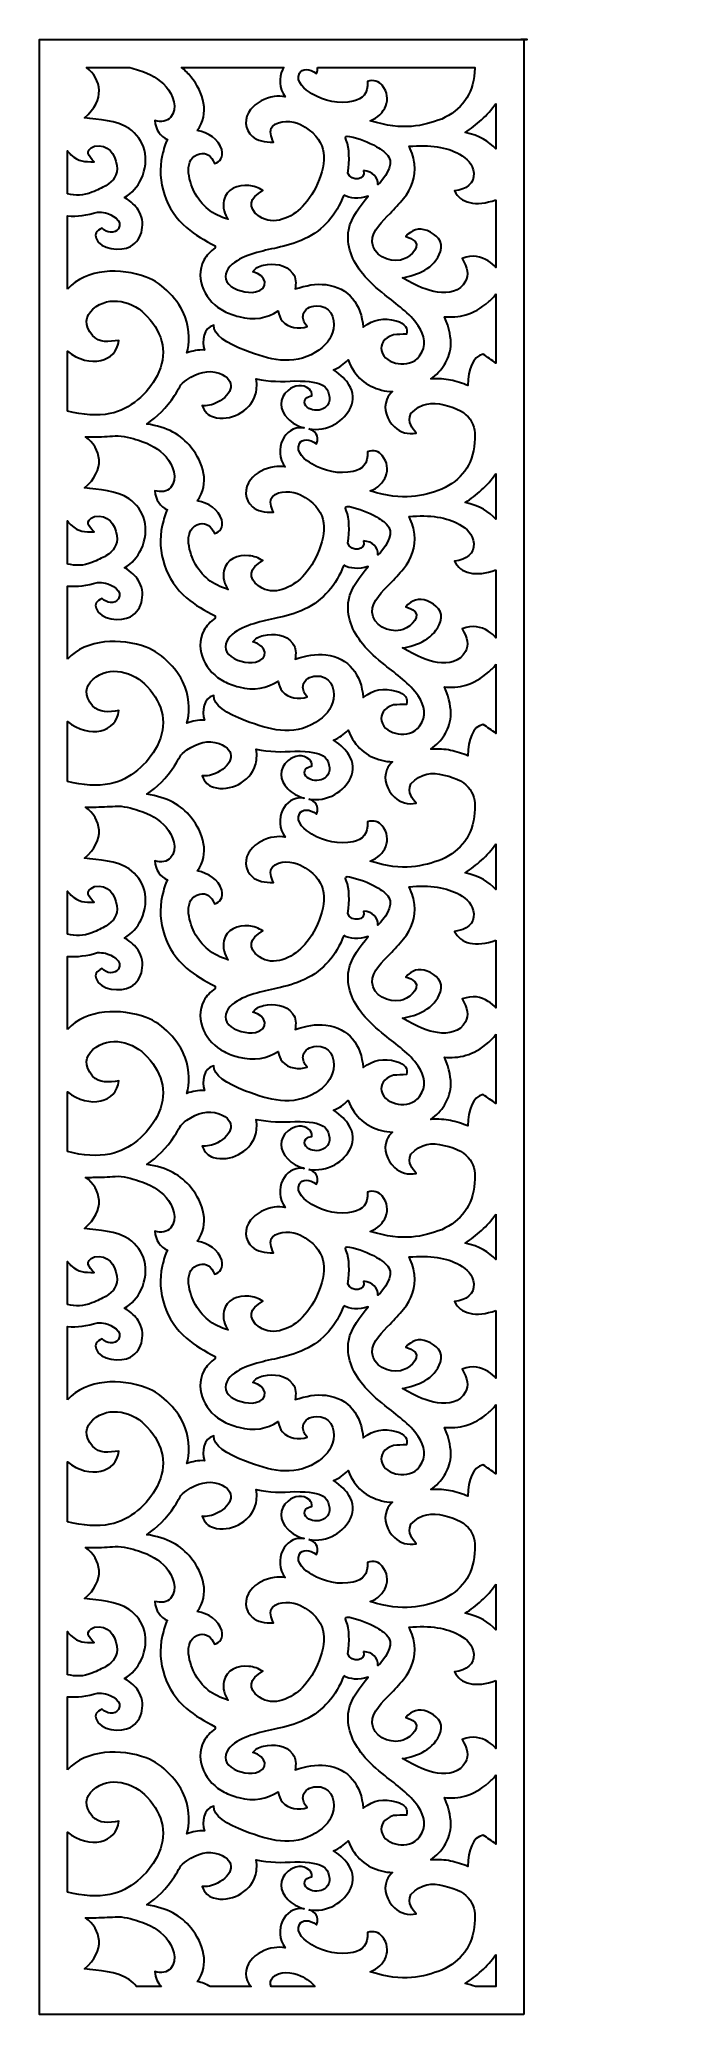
# Model space of a CAD drawing. Header units: centimetres. Extents: x -10.6 to -4.9, y -9 to 9.
import ezdxf

# ---------------------------------------------------------------- set-up
doc = ezdxf.new("R2010")
doc.units = ezdxf.units.CM
doc.header["$MEASUREMENT"] = 0
doc.layers.add('layer 1', color=7, linetype='Continuous')

msp = doc.modelspace()

# ---------------------------------------------------------------- linework, layer by layer
at = {"layer": 'layer 1', "color": 250, "lineweight": 30}
for points, knots in [([(-6.19928, -9.00021), (-6.19928, -9.00021), (-6.19928, 9.00077), (-6.19928, 9.00077), (-6.19928, 9.00077), (-6.44322, 9.00077), (-4.85444, 9.00077), (-10.61462, 9.00077), (-10.61462, 9.00077), (-10.61462, 9.00077), (-10.61462, -9.00021), (-10.61462, -9.00021), (-10.61462, -9.00021), (-8.89604, -9.00021), (-6.98327, -9.00021), (-6.19928, -9.00021)], [0, 0, 0, 0, 0.2, 0.2, 0.2, 0.2, 0.4, 0.4, 0.4, 0.4, 0.6, 0.6, 0.6, 0.6, 1, 1, 1, 1]), ([(-10.35989, 6.72639), (-10.18606, 6.91698), (-9.87201, 6.92036), (-9.64154, 6.83543), (-9.64154, 6.83543), (-9.49206, 6.78035), (-9.34077, 6.62164), (-9.28652, 6.47153), (-9.28652, 6.47153), (-9.24229, 6.34916), (-9.24552, 6.22481), (-9.27127, 6.14409), (-9.27127, 6.14409), (-9.22071, 6.16212), (-9.16796, 6.17358), (-9.11039, 6.17059), (-9.11039, 6.17059), (-9.13721, 6.2518), (-9.12196, 6.37331), (-9.02522, 6.39582), (-9.02522, 6.39582), (-9.03192, 6.31034), (-8.91207, 6.23241), (-8.73619, 6.16561), (-8.73619, 6.16561), (-8.52241, 6.08442), (-8.31248, 6.02155), (-8.09827, 6.15002), (-8.09827, 6.15002), (-8.0136, 6.2008), (-7.95097, 6.27446), (-7.93474, 6.36247), (-7.93474, 6.36247), (-7.91577, 6.46538), (-7.97071, 6.58129), (-8.09166, 6.57342), (-8.09166, 6.57342), (-8.14889, 6.5697), (-8.20316, 6.54651), (-8.21267, 6.48373), (-8.21267, 6.48373), (-8.21802, 6.44841), (-8.19951, 6.41607), (-8.17599, 6.38436), (-8.17599, 6.38436), (-8.24612, 6.35729), (-8.35166, 6.37326), (-8.40069, 6.43235), (-8.40069, 6.43235), (-8.42159, 6.45753), (-8.43318, 6.48946), (-8.43981, 6.52633), (-8.43981, 6.52633), (-8.54023, 6.46196), (-8.65658, 6.43741), (-8.79762, 6.47459), (-8.79762, 6.47459), (-8.84447, 6.48693), (-8.89024, 6.50313), (-8.93243, 6.52461), (-8.93243, 6.52461), (-9.09511, 6.6074), (-9.21023, 6.81225), (-9.11655, 6.98806), (-9.11655, 6.98806), (-9.09299, 7.03227), (-9.05757, 7.06997), (-9.01415, 7.10067), (-9.01415, 7.10067), (-9.01415, 7.10734), (-9.01415, 7.11401), (-9.01415, 7.12068), (-9.01415, 7.12068), (-9.10608, 7.16923), (-9.19662, 7.21971), (-9.27528, 7.28672), (-9.27528, 7.28672), (-9.46125, 7.44517), (-9.55013, 7.70496), (-9.49595, 7.94449), (-9.49595, 7.94449), (-9.48239, 8.00444), (-9.46855, 8.05276), (-9.44853, 8.08971), (-9.44853, 8.08971), (-9.51113, 8.11749), (-9.55925, 8.1767), (-9.56403, 8.26288), (-9.56403, 8.26288), (-9.50166, 8.24466), (-9.45213, 8.25498), (-9.42174, 8.28937), (-9.42174, 8.28937), (-9.3481, 8.3727), (-9.39852, 8.49783), (-9.46074, 8.57018), (-9.46074, 8.57018), (-9.52133, 8.64065), (-9.60705, 8.68959), (-9.71184, 8.72218), (-9.71184, 8.72218), (-9.73726, 8.73016), (-9.76366, 8.7388), (-9.79093, 8.74604), (-9.79093, 8.74604), (-9.79093, 8.74604), (-10.18546, 8.74604), (-10.18546, 8.74604), (-10.18546, 8.74604), (-10.05031, 8.64043), (-10.01038, 8.44831), (-10.20583, 8.28812), (-10.20583, 8.28812), (-10.07339, 8.2694), (-9.91056, 8.26729), (-9.7987, 8.18948), (-9.7987, 8.18948), (-9.66044, 8.09332), (-9.6005, 7.91315), (-9.68861, 7.72688), (-9.68861, 7.72688), (-9.72178, 7.65679), (-9.77291, 7.6021), (-9.83847, 7.55978), (-9.83847, 7.55978), (-9.77751, 7.52319), (-9.73872, 7.48591), (-9.71472, 7.44816), (-9.71472, 7.44816), (-9.64569, 7.33959), (-9.66948, 7.17996), (-9.78614, 7.11448), (-9.78614, 7.11448), (-9.86778, 7.06866), (-10.06432, 7.08318), (-10.09901, 7.19083), (-10.09901, 7.19083), (-10.11024, 7.22567), (-10.10182, 7.25665), (-10.04232, 7.28161), (-10.04232, 7.28161), (-10.00578, 7.23544), (-9.92584, 7.2284), (-9.89592, 7.27659), (-9.89592, 7.27659), (-9.84976, 7.35094), (-9.95536, 7.40742), (-10.01448, 7.4211), (-10.01448, 7.4211), (-10.03603, 7.42608), (-10.05977, 7.42832), (-10.0861, 7.42733), (-10.0861, 7.42733), (-10.18232, 7.39674), (-10.27287, 7.38698), (-10.35989, 7.39269), (-10.35989, 7.39269), (-10.35989, 7.39269), (-10.35989, 6.72639), (-10.35989, 6.72639)], [0, 0, 0, 0, 0.02439024, 0.02439024, 0.02439024, 0.02439024, 0.04878049, 0.04878049, 0.04878049, 0.04878049, 0.07317073, 0.07317073, 0.07317073, 0.07317073, 0.09756098, 0.09756098, 0.09756098, 0.09756098, 0.12195122, 0.12195122, 0.12195122, 0.12195122, 0.14634146, 0.14634146, 0.14634146, 0.14634146, 0.17073171, 0.17073171, 0.17073171, 0.17073171, 0.19512195, 0.19512195, 0.19512195, 0.19512195, 0.2195122, 0.2195122, 0.2195122, 0.2195122, 0.24390244, 0.24390244, 0.24390244, 0.24390244, 0.26829268, 0.26829268, 0.26829268, 0.26829268, 0.29268293, 0.29268293, 0.29268293, 0.29268293, 0.31707317, 0.31707317, 0.31707317, 0.31707317, 0.34146341, 0.34146341, 0.34146341, 0.34146341, 0.36585366, 0.36585366, 0.36585366, 0.36585366, 0.3902439, 0.3902439, 0.3902439, 0.3902439, 0.41463415, 0.41463415, 0.41463415, 0.41463415, 0.43902439, 0.43902439, 0.43902439, 0.43902439, 0.46341463, 0.46341463, 0.46341463, 0.46341463, 0.48780488, 0.48780488, 0.48780488, 0.48780488, 0.51219512, 0.51219512, 0.51219512, 0.51219512, 0.53658537, 0.53658537, 0.53658537, 0.53658537, 0.56097561, 0.56097561, 0.56097561, 0.56097561, 0.58536585, 0.58536585, 0.58536585, 0.58536585, 0.6097561, 0.6097561, 0.6097561, 0.6097561, 0.63414634, 0.63414634, 0.63414634, 0.63414634, 0.65853659, 0.65853659, 0.65853659, 0.65853659, 0.68292683, 0.68292683, 0.68292683, 0.68292683, 0.70731707, 0.70731707, 0.70731707, 0.70731707, 0.73170732, 0.73170732, 0.73170732, 0.73170732, 0.75609756, 0.75609756, 0.75609756, 0.75609756, 0.7804878, 0.7804878, 0.7804878, 0.7804878, 0.80487805, 0.80487805, 0.80487805, 0.80487805, 0.82926829, 0.82926829, 0.82926829, 0.82926829, 0.85365854, 0.85365854, 0.85365854, 0.85365854, 0.87804878, 0.87804878, 0.87804878, 0.87804878, 0.90243902, 0.90243902, 0.90243902, 0.90243902, 0.92682927, 0.92682927, 0.92682927, 0.92682927, 0.95121951, 0.95121951, 0.95121951, 0.95121951, 1, 1, 1, 1]), ([(-9.1771, 8.1714), (-9.0756, 8.15087), (-8.98335, 8.09389), (-8.95418, 7.99678), (-8.95418, 7.99678), (-8.93334, 7.92736), (-8.97231, 7.88438), (-9.01814, 7.87136), (-9.01814, 7.87136), (-9.04907, 7.93993), (-9.09444, 7.97388), (-9.1529, 7.95975), (-9.1529, 7.95975), (-9.31129, 7.92148), (-9.25459, 7.71378), (-9.2043, 7.6134), (-9.2043, 7.6134), (-9.13938, 7.4838), (-9.03426, 7.4027), (-8.89518, 7.36256), (-8.89518, 7.36256), (-8.92884, 7.40336), (-8.94761, 7.472), (-8.93497, 7.5337), (-8.93497, 7.5337), (-8.91354, 7.63829), (-8.8026, 7.67959), (-8.70643, 7.6704), (-8.70643, 7.6704), (-8.66176, 7.66614), (-8.61903, 7.65025), (-8.57785, 7.62504), (-8.57785, 7.62504), (-8.6995, 7.55631), (-8.72726, 7.47029), (-8.61053, 7.38853), (-8.61053, 7.38853), (-8.48136, 7.29805), (-8.3143, 7.37833), (-8.21651, 7.47865), (-8.21651, 7.47865), (-8.1027, 7.59541), (-7.99003, 7.83978), (-8.03203, 8.00205), (-8.03203, 8.00205), (-8.05361, 8.08544), (-8.11421, 8.16196), (-8.23588, 8.22495), (-8.23588, 8.22495), (-8.30509, 8.26078), (-8.43429, 8.27206), (-8.49162, 8.20678), (-8.49162, 8.20678), (-8.52613, 8.16748), (-8.50208, 8.11606), (-8.48317, 8.06571), (-8.48317, 8.06571), (-8.56427, 8.06445), (-8.63045, 8.07886), (-8.67476, 8.11623), (-8.67476, 8.11623), (-8.74794, 8.17797), (-8.75047, 8.28929), (-8.69214, 8.36194), (-8.69214, 8.36194), (-8.63979, 8.42712), (-8.5568, 8.4687), (-8.47489, 8.4806), (-8.47489, 8.4806), (-8.44208, 8.48538), (-8.40926, 8.48508), (-8.37645, 8.47884), (-8.37645, 8.47884), (-8.43082, 8.55586), (-8.4338, 8.65154), (-8.39987, 8.72462), (-8.39987, 8.72462), (-8.39644, 8.73201), (-8.39263, 8.73916), (-8.38846, 8.74604), (-8.38846, 8.74604), (-8.38846, 8.74604), (-9.32067, 8.74604), (-9.32067, 8.74604), (-9.32067, 8.74604), (-9.28845, 8.72075), (-9.25994, 8.69226), (-9.23475, 8.66089), (-9.23475, 8.66089), (-9.11902, 8.51677), (-9.06097, 8.32517), (-9.1771, 8.1714)], [0, 0, 0, 0, 0.04166667, 0.04166667, 0.04166667, 0.04166667, 0.08333333, 0.08333333, 0.08333333, 0.08333333, 0.125, 0.125, 0.125, 0.125, 0.16666667, 0.16666667, 0.16666667, 0.16666667, 0.20833333, 0.20833333, 0.20833333, 0.20833333, 0.25, 0.25, 0.25, 0.25, 0.29166667, 0.29166667, 0.29166667, 0.29166667, 0.33333333, 0.33333333, 0.33333333, 0.33333333, 0.375, 0.375, 0.375, 0.375, 0.41666667, 0.41666667, 0.41666667, 0.41666667, 0.45833333, 0.45833333, 0.45833333, 0.45833333, 0.5, 0.5, 0.5, 0.5, 0.54166667, 0.54166667, 0.54166667, 0.54166667, 0.58333333, 0.58333333, 0.58333333, 0.58333333, 0.625, 0.625, 0.625, 0.625, 0.66666667, 0.66666667, 0.66666667, 0.66666667, 0.70833333, 0.70833333, 0.70833333, 0.70833333, 0.75, 0.75, 0.75, 0.75, 0.79166667, 0.79166667, 0.79166667, 0.79166667, 0.83333333, 0.83333333, 0.83333333, 0.83333333, 0.875, 0.875, 0.875, 0.875, 0.91666667, 0.91666667, 0.91666667, 0.91666667, 1, 1, 1, 1]), ([(-8.08116, 8.74604), (-8.07929, 8.72979), (-8.08186, 8.71108), (-8.09011, 8.6897), (-8.09011, 8.6897), (-8.15304, 8.73968), (-8.22148, 8.73584), (-8.24542, 8.69258), (-8.24542, 8.69258), (-8.28771, 8.61614), (-8.18835, 8.54071), (-8.13274, 8.50686), (-8.13274, 8.50686), (-8.02248, 8.43975), (-7.884, 8.41074), (-7.75697, 8.4378), (-7.75697, 8.4378), (-7.66786, 8.45678), (-7.61565, 8.50889), (-7.62656, 8.61764), (-7.62656, 8.61764), (-7.56758, 8.63836), (-7.52172, 8.61997), (-7.49163, 8.58315), (-7.49163, 8.58315), (-7.39208, 8.46137), (-7.46737, 8.31102), (-7.5998, 8.26085), (-7.5998, 8.26085), (-7.29691, 8.16279), (-7.11917, 8.21491), (-6.94866, 8.27572), (-6.94866, 8.27572), (-6.77216, 8.35774), (-6.66238, 8.49198), (-6.6501, 8.70253), (-6.6501, 8.70253), (-6.64836, 8.71729), (-6.64722, 8.73181), (-6.64679, 8.74604), (-6.64679, 8.74604), (-6.64679, 8.74604), (-8.08116, 8.74604), (-8.08116, 8.74604)], [0, 0, 0, 0, 0.08333333, 0.08333333, 0.08333333, 0.08333333, 0.16666667, 0.16666667, 0.16666667, 0.16666667, 0.25, 0.25, 0.25, 0.25, 0.33333333, 0.33333333, 0.33333333, 0.33333333, 0.41666667, 0.41666667, 0.41666667, 0.41666667, 0.5, 0.5, 0.5, 0.5, 0.58333333, 0.58333333, 0.58333333, 0.58333333, 0.66666667, 0.66666667, 0.66666667, 0.66666667, 0.75, 0.75, 0.75, 0.75, 0.83333333, 0.83333333, 0.83333333, 0.83333333, 1, 1, 1, 1]), ([(-6.45401, 8.41837), (-6.53444, 8.30535), (-6.63097, 8.22183), (-6.73592, 8.15375), (-6.73592, 8.15375), (-6.60222, 8.12568), (-6.51861, 8.06979), (-6.45401, 8.00333), (-6.45401, 8.00333), (-6.45401, 8.00333), (-6.45401, 8.41837), (-6.45401, 8.41837)], [0, 0, 0, 0, 0.25, 0.25, 0.25, 0.25, 0.5, 0.5, 0.5, 0.5, 1, 1, 1, 1]), ([(-7.66214, 7.80545), (-7.5744, 7.79941), (-7.53074, 7.7467), (-7.52961, 7.67829), (-7.52961, 7.67829), (-7.47344, 7.72895), (-7.38813, 7.85271), (-7.43008, 7.92905), (-7.43008, 7.92905), (-7.4516, 7.9682), (-7.49804, 7.99652), (-7.54318, 8.02338), (-7.54318, 8.02338), (-7.61808, 8.06796), (-7.70105, 8.09813), (-7.78997, 8.11753), (-7.78997, 8.11753), (-7.82685, 8.12558), (-7.83103, 8.11557), (-7.81868, 8.08316), (-7.81868, 8.08316), (-7.78921, 8.00584), (-7.78686, 7.90367), (-7.80363, 7.78396), (-7.80363, 7.78396), (-7.77493, 7.69811), (-7.62998, 7.71999), (-7.66214, 7.80545)], [0, 0, 0, 0, 0.125, 0.125, 0.125, 0.125, 0.25, 0.25, 0.25, 0.25, 0.375, 0.375, 0.375, 0.375, 0.5, 0.5, 0.5, 0.5, 0.625, 0.625, 0.625, 0.625, 0.75, 0.75, 0.75, 0.75, 1, 1, 1, 1]), ([(-10.35989, 7.59428), (-10.28911, 7.57798), (-10.21445, 7.576), (-10.13623, 7.60828), (-10.13623, 7.60828), (-10.085, 7.62941), (-10.04358, 7.64879), (-10.01086, 7.66851), (-10.01086, 7.66851), (-9.9395, 7.7115), (-9.89912, 7.76592), (-9.90998, 7.85345), (-9.90998, 7.85345), (-9.9233, 7.96079), (-9.99388, 8.04902), (-10.1124, 8.02906), (-10.1124, 8.02906), (-10.21472, 7.98584), (-10.16109, 7.93612), (-10.11664, 7.88679), (-10.11664, 7.88679), (-10.20315, 7.88679), (-10.25942, 7.88563), (-10.32799, 7.95093), (-10.32799, 7.95093), (-10.33877, 7.9612), (-10.34941, 7.97322), (-10.35989, 7.98745), (-10.35989, 7.98745), (-10.35989, 7.98745), (-10.35989, 7.59428), (-10.35989, 7.59428)], [0, 0, 0, 0, 0.11111111, 0.11111111, 0.11111111, 0.11111111, 0.22222222, 0.22222222, 0.22222222, 0.22222222, 0.33333333, 0.33333333, 0.33333333, 0.33333333, 0.44444444, 0.44444444, 0.44444444, 0.44444444, 0.55555556, 0.55555556, 0.55555556, 0.55555556, 0.66666667, 0.66666667, 0.66666667, 0.66666667, 0.77777778, 0.77777778, 0.77777778, 0.77777778, 1, 1, 1, 1]), ([(-6.45401, 7.54005), (-6.63907, 7.47306), (-6.77915, 7.51037), (-6.83232, 7.62037), (-6.83232, 7.62037), (-6.72308, 7.63484), (-6.64796, 7.68903), (-6.6572, 7.78167), (-6.6572, 7.78167), (-6.66561, 7.86602), (-6.71724, 7.91574), (-6.78755, 7.95607), (-6.78755, 7.95607), (-6.90033, 8.02076), (-7.05926, 8.04397), (-7.2459, 8.02719), (-7.2459, 8.02719), (-7.21605, 7.96382), (-7.20182, 7.91161), (-7.19707, 7.86617), (-7.19707, 7.86617), (-7.18492, 7.74988), (-7.22455, 7.63975), (-7.29607, 7.5516), (-7.29607, 7.5516), (-7.33523, 7.50334), (-7.37725, 7.45905), (-7.41847, 7.416), (-7.41847, 7.416), (-7.48454, 7.34699), (-7.58407, 7.26027), (-7.5819, 7.1568), (-7.5819, 7.1568), (-7.57934, 7.03437), (-7.43236, 6.97075), (-7.32468, 6.99016), (-7.32468, 6.99016), (-7.26355, 7.00119), (-7.13291, 7.09226), (-7.19473, 7.16197), (-7.19473, 7.16197), (-7.21304, 7.18261), (-7.24375, 7.19423), (-7.27709, 7.20395), (-7.27709, 7.20395), (-7.22306, 7.26526), (-7.15628, 7.28877), (-7.08137, 7.25842), (-7.08137, 7.25842), (-6.99865, 7.2249), (-6.92962, 7.16226), (-6.96062, 7.07001), (-6.96062, 7.07001), (-7.01444, 6.90988), (-7.17287, 6.85407), (-7.30515, 6.82975), (-7.30515, 6.82975), (-7.17635, 6.75087), (-7.07212, 6.7102), (-6.98589, 6.69755), (-6.98589, 6.69755), (-6.88976, 6.68343), (-6.78058, 6.70262), (-6.73106, 6.79748), (-6.73106, 6.79748), (-6.7021, 6.85295), (-6.7126, 6.92191), (-6.76256, 7.00438), (-6.76256, 7.00438), (-6.66625, 7.04105), (-6.59062, 7.02393), (-6.52432, 6.98255), (-6.52432, 6.98255), (-6.49487, 6.96417), (-6.4716, 6.94393), (-6.45401, 6.92244), (-6.45401, 6.92244), (-6.45401, 6.92244), (-6.45401, 7.54005), (-6.45401, 7.54005)], [0, 0, 0, 0, 0.04761905, 0.04761905, 0.04761905, 0.04761905, 0.0952381, 0.0952381, 0.0952381, 0.0952381, 0.14285714, 0.14285714, 0.14285714, 0.14285714, 0.19047619, 0.19047619, 0.19047619, 0.19047619, 0.23809524, 0.23809524, 0.23809524, 0.23809524, 0.28571429, 0.28571429, 0.28571429, 0.28571429, 0.33333333, 0.33333333, 0.33333333, 0.33333333, 0.38095238, 0.38095238, 0.38095238, 0.38095238, 0.42857143, 0.42857143, 0.42857143, 0.42857143, 0.47619048, 0.47619048, 0.47619048, 0.47619048, 0.52380952, 0.52380952, 0.52380952, 0.52380952, 0.57142857, 0.57142857, 0.57142857, 0.57142857, 0.61904762, 0.61904762, 0.61904762, 0.61904762, 0.66666667, 0.66666667, 0.66666667, 0.66666667, 0.71428571, 0.71428571, 0.71428571, 0.71428571, 0.76190476, 0.76190476, 0.76190476, 0.76190476, 0.80952381, 0.80952381, 0.80952381, 0.80952381, 0.85714286, 0.85714286, 0.85714286, 0.85714286, 0.9047619, 0.9047619, 0.9047619, 0.9047619, 1, 1, 1, 1]), ([(-7.84073, 7.5831), (-7.78291, 7.55125), (-7.71093, 7.54394), (-7.61825, 7.57251), (-7.61825, 7.57251), (-7.68921, 7.48163), (-7.7747, 7.38423), (-7.79657, 7.26747), (-7.79657, 7.26747), (-7.82328, 7.1248), (-7.76363, 6.98016), (-7.66742, 6.86361), (-7.66742, 6.86361), (-7.60992, 6.79394), (-7.54081, 6.73325), (-7.46852, 6.67502), (-7.46852, 6.67502), (-7.36076, 6.58822), (-7.24153, 6.50769), (-7.16243, 6.39194), (-7.16243, 6.39194), (-7.1028, 6.30469), (-7.08491, 6.20563), (-7.14997, 6.11693), (-7.14997, 6.11693), (-7.19933, 6.04964), (-7.27897, 6.03667), (-7.3454, 6.04674), (-7.3454, 6.04674), (-7.41292, 6.05696), (-7.48112, 6.09339), (-7.49704, 6.16581), (-7.49704, 6.16581), (-7.50896, 6.22007), (-7.48051, 6.27889), (-7.38798, 6.31046), (-7.38798, 6.31046), (-7.34884, 6.31188), (-7.3097, 6.3133), (-7.27056, 6.31473), (-7.27056, 6.31473), (-7.25489, 6.36616), (-7.27895, 6.41314), (-7.36265, 6.43564), (-7.36265, 6.43564), (-7.48087, 6.46741), (-7.56761, 6.45206), (-7.66337, 6.37877), (-7.66337, 6.37877), (-7.68476, 6.58472), (-7.78906, 6.74039), (-8.00608, 6.76638), (-8.00608, 6.76638), (-8.09316, 6.77681), (-8.1868, 6.76099), (-8.28503, 6.72679), (-8.28503, 6.72679), (-8.27609, 6.77798), (-8.27448, 6.82794), (-8.30775, 6.87208), (-8.30775, 6.87208), (-8.36891, 6.95324), (-8.47914, 6.96414), (-8.5721, 6.94415), (-8.5721, 6.94415), (-8.61872, 6.93412), (-8.6502, 6.91339), (-8.66951, 6.88408), (-8.66951, 6.88408), (-8.54183, 6.85496), (-8.51544, 6.72616), (-8.64699, 6.69949), (-8.64699, 6.69949), (-8.72115, 6.68445), (-8.83696, 6.71536), (-8.89042, 6.76942), (-8.89042, 6.76942), (-8.94669, 6.82633), (-8.91273, 6.90879), (-8.85764, 6.95356), (-8.85764, 6.95356), (-8.74704, 7.04345), (-8.58338, 7.07268), (-8.44743, 7.10281), (-8.44743, 7.10281), (-8.3685, 7.1203), (-8.28366, 7.14261), (-8.19881, 7.18275), (-8.19881, 7.18275), (-8.02277, 7.26601), (-7.91305, 7.40072), (-7.84073, 7.5831)], [0, 0, 0, 0, 0.04166667, 0.04166667, 0.04166667, 0.04166667, 0.08333333, 0.08333333, 0.08333333, 0.08333333, 0.125, 0.125, 0.125, 0.125, 0.16666667, 0.16666667, 0.16666667, 0.16666667, 0.20833333, 0.20833333, 0.20833333, 0.20833333, 0.25, 0.25, 0.25, 0.25, 0.29166667, 0.29166667, 0.29166667, 0.29166667, 0.33333333, 0.33333333, 0.33333333, 0.33333333, 0.375, 0.375, 0.375, 0.375, 0.41666667, 0.41666667, 0.41666667, 0.41666667, 0.45833333, 0.45833333, 0.45833333, 0.45833333, 0.5, 0.5, 0.5, 0.5, 0.54166667, 0.54166667, 0.54166667, 0.54166667, 0.58333333, 0.58333333, 0.58333333, 0.58333333, 0.625, 0.625, 0.625, 0.625, 0.66666667, 0.66666667, 0.66666667, 0.66666667, 0.70833333, 0.70833333, 0.70833333, 0.70833333, 0.75, 0.75, 0.75, 0.75, 0.79166667, 0.79166667, 0.79166667, 0.79166667, 0.83333333, 0.83333333, 0.83333333, 0.83333333, 0.875, 0.875, 0.875, 0.875, 0.91666667, 0.91666667, 0.91666667, 0.91666667, 1, 1, 1, 1]), ([(-10.35989, 5.61335), (-10.21709, 5.57744), (-10.08695, 5.56809), (-9.97233, 5.5911), (-9.97233, 5.5911), (-9.78745, 5.62821), (-9.62953, 5.77006), (-9.54367, 5.93463), (-9.54367, 5.93463), (-9.44211, 6.12933), (-9.48614, 6.31648), (-9.63201, 6.47712), (-9.63201, 6.47712), (-9.75525, 6.61284), (-9.97559, 6.67802), (-10.12715, 6.54294), (-10.12715, 6.54294), (-10.1938, 6.48355), (-10.21398, 6.39444), (-10.13063, 6.30211), (-10.13063, 6.30211), (-10.06938, 6.23426), (-9.98107, 6.2446), (-9.8916, 6.25826), (-9.8916, 6.25826), (-9.91014, 6.06097), (-10.15821, 5.99958), (-10.35989, 6.15906), (-10.35989, 6.15906), (-10.35989, 6.15906), (-10.35989, 5.61335), (-10.35989, 5.61335)], [0, 0, 0, 0, 0.11111111, 0.11111111, 0.11111111, 0.11111111, 0.22222222, 0.22222222, 0.22222222, 0.22222222, 0.33333333, 0.33333333, 0.33333333, 0.33333333, 0.44444444, 0.44444444, 0.44444444, 0.44444444, 0.55555556, 0.55555556, 0.55555556, 0.55555556, 0.66666667, 0.66666667, 0.66666667, 0.66666667, 0.77777778, 0.77777778, 0.77777778, 0.77777778, 1, 1, 1, 1]), ([(-6.45401, 6.68315), (-6.47093, 6.65824), (-6.49258, 6.63416), (-6.51843, 6.61163), (-6.51843, 6.61163), (-6.66428, 6.4845), (-6.79665, 6.46258), (-6.92471, 6.47427), (-6.92471, 6.47427), (-6.82749, 6.25432), (-6.86827, 6.12345), (-6.9234, 6.03713), (-6.9234, 6.03713), (-6.95495, 5.98775), (-6.99751, 5.94376), (-7.04693, 5.90714), (-7.04693, 5.90714), (-6.97957, 5.91063), (-6.91646, 5.90638), (-6.8691, 5.89619), (-6.8691, 5.89619), (-6.81333, 5.88419), (-6.75964, 5.8669), (-6.71072, 5.84756), (-6.71072, 5.84756), (-6.70478, 5.99895), (-6.66984, 6.11018), (-6.57106, 6.13303), (-6.57106, 6.13303), (-6.53205, 6.10572), (-6.49303, 6.07841), (-6.45401, 6.0511), (-6.45401, 6.0511), (-6.45401, 6.0511), (-6.45401, 6.68315), (-6.45401, 6.68315)], [0, 0, 0, 0, 0.1, 0.1, 0.1, 0.1, 0.2, 0.2, 0.2, 0.2, 0.3, 0.3, 0.3, 0.3, 0.4, 0.4, 0.4, 0.4, 0.5, 0.5, 0.5, 0.5, 0.6, 0.6, 0.6, 0.6, 0.7, 0.7, 0.7, 0.7, 0.8, 0.8, 0.8, 0.8, 1, 1, 1, 1]), ([(-9.1771, 4.79703), (-9.0756, 4.7765), (-8.98335, 4.71952), (-8.95418, 4.62241), (-8.95418, 4.62241), (-8.93334, 4.55299), (-8.97231, 4.51001), (-9.01814, 4.49699), (-9.01814, 4.49699), (-9.04907, 4.56556), (-9.09444, 4.59951), (-9.1529, 4.58538), (-9.1529, 4.58538), (-9.31129, 4.54711), (-9.25459, 4.33941), (-9.2043, 4.23903), (-9.2043, 4.23903), (-9.13938, 4.10943), (-9.03426, 4.02833), (-8.89518, 3.98819), (-8.89518, 3.98819), (-8.92884, 4.02899), (-8.94761, 4.09763), (-8.93497, 4.15933), (-8.93497, 4.15933), (-8.91354, 4.26392), (-8.8026, 4.30522), (-8.70643, 4.29603), (-8.70643, 4.29603), (-8.66176, 4.29177), (-8.61903, 4.27588), (-8.57785, 4.25067), (-8.57785, 4.25067), (-8.6995, 4.18194), (-8.72726, 4.09592), (-8.61053, 4.01416), (-8.61053, 4.01416), (-8.48136, 3.92368), (-8.3143, 4.00396), (-8.21651, 4.10428), (-8.21651, 4.10428), (-8.1027, 4.22104), (-7.99003, 4.46541), (-8.03203, 4.62768), (-8.03203, 4.62768), (-8.05361, 4.71107), (-8.11421, 4.78759), (-8.23588, 4.85058), (-8.23588, 4.85058), (-8.30509, 4.88641), (-8.43429, 4.89769), (-8.49162, 4.83241), (-8.49162, 4.83241), (-8.52613, 4.79311), (-8.50208, 4.74169), (-8.48317, 4.69134), (-8.48317, 4.69134), (-8.56427, 4.69008), (-8.63045, 4.70449), (-8.67476, 4.74186), (-8.67476, 4.74186), (-8.74794, 4.8036), (-8.75047, 4.91492), (-8.69214, 4.98757), (-8.69214, 4.98757), (-8.63979, 5.05276), (-8.5568, 5.09433), (-8.47489, 5.10624), (-8.47489, 5.10624), (-8.44208, 5.11101), (-8.40926, 5.11071), (-8.37645, 5.10447), (-8.37645, 5.10447), (-8.43082, 5.18149), (-8.4338, 5.27717), (-8.39987, 5.35025), (-8.39987, 5.35025), (-8.36723, 5.42054), (-8.30045, 5.46993), (-8.2124, 5.46172), (-8.2124, 5.46172), (-8.20947, 5.46145), (-8.20654, 5.46112), (-8.20363, 5.46075), (-8.20363, 5.46075), (-8.25967, 5.4762), (-8.31159, 5.50489), (-8.35217, 5.54678), (-8.35217, 5.54678), (-8.42909, 5.6262), (-8.43841, 5.7295), (-8.34887, 5.80293), (-8.34887, 5.80293), (-8.29347, 5.84837), (-8.21122, 5.8659), (-8.15469, 5.81227), (-8.15469, 5.81227), (-8.13788, 5.79632), (-8.13038, 5.77615), (-8.13217, 5.75175), (-8.13217, 5.75175), (-8.15397, 5.74853), (-8.17428, 5.74213), (-8.1861, 5.7281), (-8.1861, 5.7281), (-8.22755, 5.67889), (-8.17018, 5.63582), (-8.12572, 5.62567), (-8.12572, 5.62567), (-8.07414, 5.61389), (-8.01668, 5.62911), (-7.98894, 5.66937), (-7.98894, 5.66937), (-7.95282, 5.72178), (-7.9771, 5.81434), (-8.03007, 5.84646), (-8.03007, 5.84646), (-8.07261, 5.87226), (-8.14894, 5.88892), (-8.28733, 5.88881), (-8.28733, 5.88881), (-8.40457, 5.88004), (-8.5218, 5.88184), (-8.63903, 5.90691), (-8.63903, 5.90691), (-8.63021, 5.84792), (-8.63487, 5.79941), (-8.64867, 5.75802), (-8.64867, 5.75802), (-8.69889, 5.60747), (-8.87678, 5.51608), (-9.02956, 5.56032), (-9.02956, 5.56032), (-9.07631, 5.57385), (-9.11206, 5.60583), (-9.13053, 5.66408), (-9.13053, 5.66408), (-9.09501, 5.65868), (-9.04088, 5.6695), (-8.99212, 5.69431), (-8.99212, 5.69431), (-8.85635, 5.76338), (-8.81039, 5.89791), (-8.97847, 5.95846), (-8.97847, 5.95846), (-9.07667, 5.99385), (-9.17487, 5.96514), (-9.27307, 5.89935), (-9.27307, 5.89935), (-9.33629, 5.85699), (-9.34354, 5.81905), (-9.38365, 5.75612), (-9.38365, 5.75612), (-9.45654, 5.64177), (-9.54335, 5.56126), (-9.63632, 5.4957), (-9.63632, 5.4957), (-9.45095, 5.47052), (-9.32266, 5.39598), (-9.23475, 5.28652), (-9.23475, 5.28652), (-9.11902, 5.1424), (-9.06097, 4.9508), (-9.1771, 4.79703)], [0, 0, 0, 0, 0.02380952, 0.02380952, 0.02380952, 0.02380952, 0.04761905, 0.04761905, 0.04761905, 0.04761905, 0.07142857, 0.07142857, 0.07142857, 0.07142857, 0.0952381, 0.0952381, 0.0952381, 0.0952381, 0.11904762, 0.11904762, 0.11904762, 0.11904762, 0.14285714, 0.14285714, 0.14285714, 0.14285714, 0.16666667, 0.16666667, 0.16666667, 0.16666667, 0.19047619, 0.19047619, 0.19047619, 0.19047619, 0.21428571, 0.21428571, 0.21428571, 0.21428571, 0.23809524, 0.23809524, 0.23809524, 0.23809524, 0.26190476, 0.26190476, 0.26190476, 0.26190476, 0.28571429, 0.28571429, 0.28571429, 0.28571429, 0.30952381, 0.30952381, 0.30952381, 0.30952381, 0.33333333, 0.33333333, 0.33333333, 0.33333333, 0.35714286, 0.35714286, 0.35714286, 0.35714286, 0.38095238, 0.38095238, 0.38095238, 0.38095238, 0.4047619, 0.4047619, 0.4047619, 0.4047619, 0.42857143, 0.42857143, 0.42857143, 0.42857143, 0.45238095, 0.45238095, 0.45238095, 0.45238095, 0.47619048, 0.47619048, 0.47619048, 0.47619048, 0.5, 0.5, 0.5, 0.5, 0.52380952, 0.52380952, 0.52380952, 0.52380952, 0.54761905, 0.54761905, 0.54761905, 0.54761905, 0.57142857, 0.57142857, 0.57142857, 0.57142857, 0.5952381, 0.5952381, 0.5952381, 0.5952381, 0.61904762, 0.61904762, 0.61904762, 0.61904762, 0.64285714, 0.64285714, 0.64285714, 0.64285714, 0.66666667, 0.66666667, 0.66666667, 0.66666667, 0.69047619, 0.69047619, 0.69047619, 0.69047619, 0.71428571, 0.71428571, 0.71428571, 0.71428571, 0.73809524, 0.73809524, 0.73809524, 0.73809524, 0.76190476, 0.76190476, 0.76190476, 0.76190476, 0.78571429, 0.78571429, 0.78571429, 0.78571429, 0.80952381, 0.80952381, 0.80952381, 0.80952381, 0.83333333, 0.83333333, 0.83333333, 0.83333333, 0.85714286, 0.85714286, 0.85714286, 0.85714286, 0.88095238, 0.88095238, 0.88095238, 0.88095238, 0.9047619, 0.9047619, 0.9047619, 0.9047619, 0.92857143, 0.92857143, 0.92857143, 0.92857143, 0.95238095, 0.95238095, 0.95238095, 0.95238095, 1, 1, 1, 1]), ([(-8.1612, 5.45169), (-8.10299, 5.43332), (-8.06087, 5.39112), (-8.09011, 5.31533), (-8.09011, 5.31533), (-8.15304, 5.36531), (-8.22148, 5.36147), (-8.24542, 5.31821), (-8.24542, 5.31821), (-8.28771, 5.24177), (-8.18835, 5.16634), (-8.13274, 5.13249), (-8.13274, 5.13249), (-8.02248, 5.06538), (-7.884, 5.03637), (-7.75697, 5.06343), (-7.75697, 5.06343), (-7.66786, 5.08241), (-7.61565, 5.13452), (-7.62656, 5.24327), (-7.62656, 5.24327), (-7.56758, 5.26399), (-7.52172, 5.2456), (-7.49163, 5.20878), (-7.49163, 5.20878), (-7.39208, 5.087), (-7.46737, 4.93665), (-7.5998, 4.88648), (-7.5998, 4.88648), (-7.29691, 4.78842), (-7.11917, 4.84054), (-6.94866, 4.90135), (-6.94866, 4.90135), (-6.77216, 4.98337), (-6.66238, 5.11761), (-6.6501, 5.32816), (-6.6501, 5.32816), (-6.63133, 5.48732), (-6.68278, 5.61801), (-6.92835, 5.67001), (-6.92835, 5.67001), (-7.0353, 5.69975), (-7.13778, 5.68932), (-7.23045, 5.59051), (-7.23045, 5.59051), (-7.26149, 5.50435), (-7.21896, 5.46022), (-7.18076, 5.41362), (-7.18076, 5.41362), (-7.25819, 5.40135), (-7.32539, 5.4171), (-7.37932, 5.46916), (-7.37932, 5.46916), (-7.44597, 5.53349), (-7.48539, 5.63052), (-7.44863, 5.72055), (-7.44863, 5.72055), (-7.43757, 5.74762), (-7.42002, 5.77134), (-7.39766, 5.79198), (-7.39766, 5.79198), (-7.43135, 5.7928), (-7.46456, 5.79719), (-7.49656, 5.8055), (-7.49656, 5.8055), (-7.63325, 5.84099), (-7.74117, 5.92293), (-7.8024, 6.0803), (-7.8024, 6.0803), (-7.838, 6.04198), (-7.8814, 6.01144), (-7.93419, 5.9903), (-7.93419, 5.9903), (-7.86434, 5.94121), (-7.82039, 5.8963), (-7.79402, 5.85422), (-7.79402, 5.85422), (-7.70645, 5.71446), (-7.79577, 5.567), (-7.92405, 5.49334), (-7.92405, 5.49334), (-7.99422, 5.45305), (-8.08001, 5.43922), (-8.1612, 5.45169)], [0, 0, 0, 0, 0.04545455, 0.04545455, 0.04545455, 0.04545455, 0.09090909, 0.09090909, 0.09090909, 0.09090909, 0.13636364, 0.13636364, 0.13636364, 0.13636364, 0.18181818, 0.18181818, 0.18181818, 0.18181818, 0.22727273, 0.22727273, 0.22727273, 0.22727273, 0.27272727, 0.27272727, 0.27272727, 0.27272727, 0.31818182, 0.31818182, 0.31818182, 0.31818182, 0.36363636, 0.36363636, 0.36363636, 0.36363636, 0.40909091, 0.40909091, 0.40909091, 0.40909091, 0.45454545, 0.45454545, 0.45454545, 0.45454545, 0.5, 0.5, 0.5, 0.5, 0.54545455, 0.54545455, 0.54545455, 0.54545455, 0.59090909, 0.59090909, 0.59090909, 0.59090909, 0.63636364, 0.63636364, 0.63636364, 0.63636364, 0.68181818, 0.68181818, 0.68181818, 0.68181818, 0.72727273, 0.72727273, 0.72727273, 0.72727273, 0.77272727, 0.77272727, 0.77272727, 0.77272727, 0.81818182, 0.81818182, 0.81818182, 0.81818182, 0.86363636, 0.86363636, 0.86363636, 0.86363636, 0.90909091, 0.90909091, 0.90909091, 0.90909091, 1, 1, 1, 1]), ([(-10.35989, 3.35202), (-10.18606, 3.54261), (-9.87201, 3.54599), (-9.64154, 3.46106), (-9.64154, 3.46106), (-9.49206, 3.40598), (-9.34077, 3.24727), (-9.28652, 3.09716), (-9.28652, 3.09716), (-9.24229, 2.97479), (-9.24552, 2.85044), (-9.27127, 2.76972), (-9.27127, 2.76972), (-9.22071, 2.78775), (-9.16796, 2.79921), (-9.11039, 2.79622), (-9.11039, 2.79622), (-9.13721, 2.87743), (-9.12196, 2.99894), (-9.02522, 3.02145), (-9.02522, 3.02145), (-9.03192, 2.93597), (-8.91207, 2.85804), (-8.73619, 2.79124), (-8.73619, 2.79124), (-8.52241, 2.71005), (-8.31248, 2.64718), (-8.09827, 2.77565), (-8.09827, 2.77565), (-8.0136, 2.82643), (-7.95097, 2.90009), (-7.93474, 2.9881), (-7.93474, 2.9881), (-7.91577, 3.09101), (-7.97071, 3.20692), (-8.09166, 3.19905), (-8.09166, 3.19905), (-8.14889, 3.19533), (-8.20316, 3.17214), (-8.21267, 3.10936), (-8.21267, 3.10936), (-8.21802, 3.07404), (-8.19951, 3.0417), (-8.17599, 3.00999), (-8.17599, 3.00999), (-8.24612, 2.98292), (-8.35166, 2.99889), (-8.40069, 3.05798), (-8.40069, 3.05798), (-8.42159, 3.08316), (-8.43318, 3.11509), (-8.43981, 3.15196), (-8.43981, 3.15196), (-8.54023, 3.08759), (-8.65658, 3.06304), (-8.79762, 3.10022), (-8.79762, 3.10022), (-8.84447, 3.11256), (-8.89024, 3.12876), (-8.93243, 3.15024), (-8.93243, 3.15024), (-9.09511, 3.23303), (-9.21023, 3.43788), (-9.11655, 3.61369), (-9.11655, 3.61369), (-9.09299, 3.6579), (-9.05757, 3.6956), (-9.01415, 3.7263), (-9.01415, 3.7263), (-9.01415, 3.73297), (-9.01415, 3.73964), (-9.01415, 3.74631), (-9.01415, 3.74631), (-9.10608, 3.79486), (-9.19662, 3.84534), (-9.27528, 3.91235), (-9.27528, 3.91235), (-9.46125, 4.0708), (-9.55013, 4.33059), (-9.49595, 4.57012), (-9.49595, 4.57012), (-9.48239, 4.63007), (-9.46855, 4.67839), (-9.44853, 4.71534), (-9.44853, 4.71534), (-9.51113, 4.74312), (-9.55925, 4.80233), (-9.56403, 4.88851), (-9.56403, 4.88851), (-9.50166, 4.87029), (-9.45213, 4.88061), (-9.42174, 4.91501), (-9.42174, 4.91501), (-9.3481, 4.99833), (-9.39852, 5.12346), (-9.46074, 5.19581), (-9.46074, 5.19581), (-9.52133, 5.26628), (-9.60705, 5.31522), (-9.71184, 5.34781), (-9.71184, 5.34781), (-9.7772, 5.36833), (-9.84902, 5.3932), (-9.92542, 5.3875), (-9.92542, 5.3875), (-9.98914, 5.38275), (-10.05592, 5.37978), (-10.12448, 5.37885), (-10.12448, 5.37885), (-10.14767, 5.37853), (-10.17106, 5.37845), (-10.19461, 5.37861), (-10.19461, 5.37861), (-10.05218, 5.27465), (-10.00603, 5.07751), (-10.20583, 4.91375), (-10.20583, 4.91375), (-10.07339, 4.89504), (-9.91056, 4.89292), (-9.7987, 4.81511), (-9.7987, 4.81511), (-9.66044, 4.71895), (-9.6005, 4.53878), (-9.68861, 4.35251), (-9.68861, 4.35251), (-9.72178, 4.28242), (-9.77291, 4.22773), (-9.83847, 4.18541), (-9.83847, 4.18541), (-9.77751, 4.14882), (-9.73872, 4.11154), (-9.71472, 4.07379), (-9.71472, 4.07379), (-9.64569, 3.96522), (-9.66948, 3.80559), (-9.78614, 3.74011), (-9.78614, 3.74011), (-9.86778, 3.69429), (-10.06432, 3.70881), (-10.09901, 3.81646), (-10.09901, 3.81646), (-10.11024, 3.8513), (-10.10182, 3.88228), (-10.04232, 3.90724), (-10.04232, 3.90724), (-10.00578, 3.86107), (-9.92584, 3.85403), (-9.89592, 3.90222), (-9.89592, 3.90222), (-9.84976, 3.97657), (-9.95536, 4.03305), (-10.01448, 4.04673), (-10.01448, 4.04673), (-10.03603, 4.05171), (-10.05977, 4.05395), (-10.0861, 4.05296), (-10.0861, 4.05296), (-10.18232, 4.02237), (-10.27287, 4.01261), (-10.35989, 4.01833), (-10.35989, 4.01833), (-10.35989, 4.01833), (-10.35989, 3.35202), (-10.35989, 3.35202)], [0, 0, 0, 0, 0.02380952, 0.02380952, 0.02380952, 0.02380952, 0.04761905, 0.04761905, 0.04761905, 0.04761905, 0.07142857, 0.07142857, 0.07142857, 0.07142857, 0.0952381, 0.0952381, 0.0952381, 0.0952381, 0.11904762, 0.11904762, 0.11904762, 0.11904762, 0.14285714, 0.14285714, 0.14285714, 0.14285714, 0.16666667, 0.16666667, 0.16666667, 0.16666667, 0.19047619, 0.19047619, 0.19047619, 0.19047619, 0.21428571, 0.21428571, 0.21428571, 0.21428571, 0.23809524, 0.23809524, 0.23809524, 0.23809524, 0.26190476, 0.26190476, 0.26190476, 0.26190476, 0.28571429, 0.28571429, 0.28571429, 0.28571429, 0.30952381, 0.30952381, 0.30952381, 0.30952381, 0.33333333, 0.33333333, 0.33333333, 0.33333333, 0.35714286, 0.35714286, 0.35714286, 0.35714286, 0.38095238, 0.38095238, 0.38095238, 0.38095238, 0.4047619, 0.4047619, 0.4047619, 0.4047619, 0.42857143, 0.42857143, 0.42857143, 0.42857143, 0.45238095, 0.45238095, 0.45238095, 0.45238095, 0.47619048, 0.47619048, 0.47619048, 0.47619048, 0.5, 0.5, 0.5, 0.5, 0.52380952, 0.52380952, 0.52380952, 0.52380952, 0.54761905, 0.54761905, 0.54761905, 0.54761905, 0.57142857, 0.57142857, 0.57142857, 0.57142857, 0.5952381, 0.5952381, 0.5952381, 0.5952381, 0.61904762, 0.61904762, 0.61904762, 0.61904762, 0.64285714, 0.64285714, 0.64285714, 0.64285714, 0.66666667, 0.66666667, 0.66666667, 0.66666667, 0.69047619, 0.69047619, 0.69047619, 0.69047619, 0.71428571, 0.71428571, 0.71428571, 0.71428571, 0.73809524, 0.73809524, 0.73809524, 0.73809524, 0.76190476, 0.76190476, 0.76190476, 0.76190476, 0.78571429, 0.78571429, 0.78571429, 0.78571429, 0.80952381, 0.80952381, 0.80952381, 0.80952381, 0.83333333, 0.83333333, 0.83333333, 0.83333333, 0.85714286, 0.85714286, 0.85714286, 0.85714286, 0.88095238, 0.88095238, 0.88095238, 0.88095238, 0.9047619, 0.9047619, 0.9047619, 0.9047619, 0.92857143, 0.92857143, 0.92857143, 0.92857143, 0.95238095, 0.95238095, 0.95238095, 0.95238095, 1, 1, 1, 1]), ([(-6.45401, 5.044), (-6.53444, 4.93098), (-6.63097, 4.84746), (-6.73592, 4.77938), (-6.73592, 4.77938), (-6.60222, 4.75131), (-6.51861, 4.69542), (-6.45401, 4.62896), (-6.45401, 4.62896), (-6.45401, 4.62896), (-6.45401, 5.044), (-6.45401, 5.044)], [0, 0, 0, 0, 0.25, 0.25, 0.25, 0.25, 0.5, 0.5, 0.5, 0.5, 1, 1, 1, 1]), ([(-7.66214, 4.43108), (-7.5744, 4.42504), (-7.53074, 4.37233), (-7.52961, 4.30392), (-7.52961, 4.30392), (-7.47344, 4.35458), (-7.38813, 4.47834), (-7.43008, 4.55468), (-7.43008, 4.55468), (-7.4516, 4.59383), (-7.49804, 4.62215), (-7.54318, 4.64901), (-7.54318, 4.64901), (-7.61808, 4.69359), (-7.70105, 4.72376), (-7.78997, 4.74316), (-7.78997, 4.74316), (-7.82685, 4.75121), (-7.83103, 4.7412), (-7.81868, 4.70879), (-7.81868, 4.70879), (-7.78921, 4.63147), (-7.78686, 4.5293), (-7.80363, 4.40959), (-7.80363, 4.40959), (-7.77493, 4.32374), (-7.62998, 4.34562), (-7.66214, 4.43108)], [0, 0, 0, 0, 0.125, 0.125, 0.125, 0.125, 0.25, 0.25, 0.25, 0.25, 0.375, 0.375, 0.375, 0.375, 0.5, 0.5, 0.5, 0.5, 0.625, 0.625, 0.625, 0.625, 0.75, 0.75, 0.75, 0.75, 1, 1, 1, 1]), ([(-10.35989, 4.21991), (-10.28911, 4.20361), (-10.21445, 4.20163), (-10.13623, 4.23391), (-10.13623, 4.23391), (-10.085, 4.25504), (-10.04358, 4.27442), (-10.01086, 4.29414), (-10.01086, 4.29414), (-9.9395, 4.33713), (-9.89912, 4.39155), (-9.90998, 4.47908), (-9.90998, 4.47908), (-9.9233, 4.58643), (-9.99388, 4.67465), (-10.1124, 4.65469), (-10.1124, 4.65469), (-10.21472, 4.61147), (-10.16109, 4.56175), (-10.11664, 4.51242), (-10.11664, 4.51242), (-10.20315, 4.51242), (-10.25942, 4.51126), (-10.32799, 4.57656), (-10.32799, 4.57656), (-10.33877, 4.58683), (-10.34941, 4.59885), (-10.35989, 4.61308), (-10.35989, 4.61308), (-10.35989, 4.61308), (-10.35989, 4.21991), (-10.35989, 4.21991)], [0, 0, 0, 0, 0.11111111, 0.11111111, 0.11111111, 0.11111111, 0.22222222, 0.22222222, 0.22222222, 0.22222222, 0.33333333, 0.33333333, 0.33333333, 0.33333333, 0.44444444, 0.44444444, 0.44444444, 0.44444444, 0.55555556, 0.55555556, 0.55555556, 0.55555556, 0.66666667, 0.66666667, 0.66666667, 0.66666667, 0.77777778, 0.77777778, 0.77777778, 0.77777778, 1, 1, 1, 1]), ([(-6.45401, 4.16568), (-6.63907, 4.09869), (-6.77915, 4.136), (-6.83232, 4.246), (-6.83232, 4.246), (-6.72308, 4.26047), (-6.64796, 4.31466), (-6.6572, 4.4073), (-6.6572, 4.4073), (-6.66561, 4.49166), (-6.71724, 4.54138), (-6.78755, 4.58171), (-6.78755, 4.58171), (-6.90033, 4.64639), (-7.05926, 4.6696), (-7.2459, 4.65282), (-7.2459, 4.65282), (-7.21605, 4.58945), (-7.20182, 4.53724), (-7.19707, 4.4918), (-7.19707, 4.4918), (-7.18492, 4.37551), (-7.22455, 4.26538), (-7.29607, 4.17723), (-7.29607, 4.17723), (-7.33523, 4.12897), (-7.37725, 4.08468), (-7.41847, 4.04163), (-7.41847, 4.04163), (-7.48454, 3.97262), (-7.58407, 3.8859), (-7.5819, 3.78243), (-7.5819, 3.78243), (-7.57934, 3.66), (-7.43236, 3.59638), (-7.32468, 3.6158), (-7.32468, 3.6158), (-7.26355, 3.62682), (-7.13291, 3.71789), (-7.19473, 3.7876), (-7.19473, 3.7876), (-7.21304, 3.80825), (-7.24375, 3.81987), (-7.27709, 3.82958), (-7.27709, 3.82958), (-7.22306, 3.89089), (-7.15628, 3.9144), (-7.08137, 3.88405), (-7.08137, 3.88405), (-6.99865, 3.85053), (-6.92962, 3.78789), (-6.96062, 3.69564), (-6.96062, 3.69564), (-7.01444, 3.53551), (-7.17287, 3.4797), (-7.30515, 3.45539), (-7.30515, 3.45539), (-7.17635, 3.3765), (-7.07212, 3.33583), (-6.98589, 3.32318), (-6.98589, 3.32318), (-6.88976, 3.30906), (-6.78058, 3.32825), (-6.73106, 3.42311), (-6.73106, 3.42311), (-6.7021, 3.47858), (-6.7126, 3.54754), (-6.76256, 3.63001), (-6.76256, 3.63001), (-6.66625, 3.66668), (-6.59062, 3.64956), (-6.52432, 3.60818), (-6.52432, 3.60818), (-6.49487, 3.5898), (-6.4716, 3.56956), (-6.45401, 3.54807), (-6.45401, 3.54807), (-6.45401, 3.54807), (-6.45401, 4.16568), (-6.45401, 4.16568)], [0, 0, 0, 0, 0.04761905, 0.04761905, 0.04761905, 0.04761905, 0.0952381, 0.0952381, 0.0952381, 0.0952381, 0.14285714, 0.14285714, 0.14285714, 0.14285714, 0.19047619, 0.19047619, 0.19047619, 0.19047619, 0.23809524, 0.23809524, 0.23809524, 0.23809524, 0.28571429, 0.28571429, 0.28571429, 0.28571429, 0.33333333, 0.33333333, 0.33333333, 0.33333333, 0.38095238, 0.38095238, 0.38095238, 0.38095238, 0.42857143, 0.42857143, 0.42857143, 0.42857143, 0.47619048, 0.47619048, 0.47619048, 0.47619048, 0.52380952, 0.52380952, 0.52380952, 0.52380952, 0.57142857, 0.57142857, 0.57142857, 0.57142857, 0.61904762, 0.61904762, 0.61904762, 0.61904762, 0.66666667, 0.66666667, 0.66666667, 0.66666667, 0.71428571, 0.71428571, 0.71428571, 0.71428571, 0.76190476, 0.76190476, 0.76190476, 0.76190476, 0.80952381, 0.80952381, 0.80952381, 0.80952381, 0.85714286, 0.85714286, 0.85714286, 0.85714286, 0.9047619, 0.9047619, 0.9047619, 0.9047619, 1, 1, 1, 1]), ([(-7.84073, 4.20873), (-7.78291, 4.17688), (-7.71093, 4.16957), (-7.61825, 4.19814), (-7.61825, 4.19814), (-7.68921, 4.10726), (-7.7747, 4.00986), (-7.79657, 3.8931), (-7.79657, 3.8931), (-7.82328, 3.75043), (-7.76363, 3.60579), (-7.66742, 3.48924), (-7.66742, 3.48924), (-7.60992, 3.41957), (-7.54081, 3.35888), (-7.46852, 3.30065), (-7.46852, 3.30065), (-7.36076, 3.21385), (-7.24153, 3.13332), (-7.16243, 3.01757), (-7.16243, 3.01757), (-7.1028, 2.93032), (-7.08491, 2.83126), (-7.14997, 2.74256), (-7.14997, 2.74256), (-7.19933, 2.67527), (-7.27897, 2.6623), (-7.3454, 2.67237), (-7.3454, 2.67237), (-7.41292, 2.68259), (-7.48112, 2.71902), (-7.49704, 2.79144), (-7.49704, 2.79144), (-7.50896, 2.8457), (-7.48051, 2.90452), (-7.38798, 2.93609), (-7.38798, 2.93609), (-7.34884, 2.93751), (-7.3097, 2.93894), (-7.27056, 2.94036), (-7.27056, 2.94036), (-7.25489, 2.99179), (-7.27895, 3.03877), (-7.36265, 3.06127), (-7.36265, 3.06127), (-7.48087, 3.09304), (-7.56761, 3.07769), (-7.66337, 3.0044), (-7.66337, 3.0044), (-7.68476, 3.21035), (-7.78906, 3.36602), (-8.00608, 3.39201), (-8.00608, 3.39201), (-8.09316, 3.40244), (-8.1868, 3.38662), (-8.28503, 3.35242), (-8.28503, 3.35242), (-8.27609, 3.40361), (-8.27448, 3.45357), (-8.30775, 3.49771), (-8.30775, 3.49771), (-8.36891, 3.57887), (-8.47914, 3.58978), (-8.5721, 3.56978), (-8.5721, 3.56978), (-8.61872, 3.55975), (-8.6502, 3.53902), (-8.66951, 3.50971), (-8.66951, 3.50971), (-8.54183, 3.48059), (-8.51544, 3.35179), (-8.64699, 3.32512), (-8.64699, 3.32512), (-8.72115, 3.31008), (-8.83696, 3.34099), (-8.89042, 3.39505), (-8.89042, 3.39505), (-8.94669, 3.45196), (-8.91273, 3.53442), (-8.85764, 3.57919), (-8.85764, 3.57919), (-8.74704, 3.66908), (-8.58338, 3.69831), (-8.44743, 3.72844), (-8.44743, 3.72844), (-8.3685, 3.74593), (-8.28366, 3.76824), (-8.19881, 3.80838), (-8.19881, 3.80838), (-8.02277, 3.89164), (-7.91305, 4.02635), (-7.84073, 4.20873)], [0, 0, 0, 0, 0.04166667, 0.04166667, 0.04166667, 0.04166667, 0.08333333, 0.08333333, 0.08333333, 0.08333333, 0.125, 0.125, 0.125, 0.125, 0.16666667, 0.16666667, 0.16666667, 0.16666667, 0.20833333, 0.20833333, 0.20833333, 0.20833333, 0.25, 0.25, 0.25, 0.25, 0.29166667, 0.29166667, 0.29166667, 0.29166667, 0.33333333, 0.33333333, 0.33333333, 0.33333333, 0.375, 0.375, 0.375, 0.375, 0.41666667, 0.41666667, 0.41666667, 0.41666667, 0.45833333, 0.45833333, 0.45833333, 0.45833333, 0.5, 0.5, 0.5, 0.5, 0.54166667, 0.54166667, 0.54166667, 0.54166667, 0.58333333, 0.58333333, 0.58333333, 0.58333333, 0.625, 0.625, 0.625, 0.625, 0.66666667, 0.66666667, 0.66666667, 0.66666667, 0.70833333, 0.70833333, 0.70833333, 0.70833333, 0.75, 0.75, 0.75, 0.75, 0.79166667, 0.79166667, 0.79166667, 0.79166667, 0.83333333, 0.83333333, 0.83333333, 0.83333333, 0.875, 0.875, 0.875, 0.875, 0.91666667, 0.91666667, 0.91666667, 0.91666667, 1, 1, 1, 1]), ([(-10.35989, 2.23898), (-10.21709, 2.20307), (-10.08695, 2.19372), (-9.97233, 2.21673), (-9.97233, 2.21673), (-9.78745, 2.25384), (-9.62953, 2.39569), (-9.54367, 2.56026), (-9.54367, 2.56026), (-9.44211, 2.75496), (-9.48614, 2.94211), (-9.63201, 3.10275), (-9.63201, 3.10275), (-9.75525, 3.23847), (-9.97559, 3.30365), (-10.12715, 3.16857), (-10.12715, 3.16857), (-10.1938, 3.10918), (-10.21398, 3.02007), (-10.13063, 2.92774), (-10.13063, 2.92774), (-10.06938, 2.85989), (-9.98107, 2.87023), (-9.8916, 2.88389), (-9.8916, 2.88389), (-9.91014, 2.6866), (-10.15821, 2.62521), (-10.35989, 2.78469), (-10.35989, 2.78469), (-10.35989, 2.78469), (-10.35989, 2.23898), (-10.35989, 2.23898)], [0, 0, 0, 0, 0.11111111, 0.11111111, 0.11111111, 0.11111111, 0.22222222, 0.22222222, 0.22222222, 0.22222222, 0.33333333, 0.33333333, 0.33333333, 0.33333333, 0.44444444, 0.44444444, 0.44444444, 0.44444444, 0.55555556, 0.55555556, 0.55555556, 0.55555556, 0.66666667, 0.66666667, 0.66666667, 0.66666667, 0.77777778, 0.77777778, 0.77777778, 0.77777778, 1, 1, 1, 1]), ([(-6.45401, 3.30878), (-6.47093, 3.28387), (-6.49258, 3.25979), (-6.51843, 3.23726), (-6.51843, 3.23726), (-6.66428, 3.11013), (-6.79665, 3.08821), (-6.92471, 3.0999), (-6.92471, 3.0999), (-6.82749, 2.87995), (-6.86827, 2.74908), (-6.9234, 2.66276), (-6.9234, 2.66276), (-6.95495, 2.61338), (-6.99751, 2.56939), (-7.04693, 2.53278), (-7.04693, 2.53278), (-6.97957, 2.53626), (-6.91646, 2.53201), (-6.8691, 2.52182), (-6.8691, 2.52182), (-6.81333, 2.50982), (-6.75964, 2.49253), (-6.71072, 2.47319), (-6.71072, 2.47319), (-6.70478, 2.62458), (-6.66984, 2.73581), (-6.57106, 2.75866), (-6.57106, 2.75866), (-6.53205, 2.73135), (-6.49303, 2.70404), (-6.45401, 2.67673), (-6.45401, 2.67673), (-6.45401, 2.67673), (-6.45401, 3.30878), (-6.45401, 3.30878)], [0, 0, 0, 0, 0.1, 0.1, 0.1, 0.1, 0.2, 0.2, 0.2, 0.2, 0.3, 0.3, 0.3, 0.3, 0.4, 0.4, 0.4, 0.4, 0.5, 0.5, 0.5, 0.5, 0.6, 0.6, 0.6, 0.6, 0.7, 0.7, 0.7, 0.7, 0.8, 0.8, 0.8, 0.8, 1, 1, 1, 1]), ([(-8.1612, 2.07732), (-8.10299, 2.05895), (-8.06087, 2.01675), (-8.09011, 1.94096), (-8.09011, 1.94096), (-8.15304, 1.99094), (-8.22148, 1.9871), (-8.24542, 1.94384), (-8.24542, 1.94384), (-8.28771, 1.8674), (-8.18835, 1.79197), (-8.13274, 1.75812), (-8.13274, 1.75812), (-8.02248, 1.69101), (-7.884, 1.662), (-7.75697, 1.68906), (-7.75697, 1.68906), (-7.66786, 1.70804), (-7.61565, 1.76015), (-7.62656, 1.8689), (-7.62656, 1.8689), (-7.56758, 1.88962), (-7.52172, 1.87123), (-7.49163, 1.83441), (-7.49163, 1.83441), (-7.39208, 1.71263), (-7.46737, 1.56228), (-7.5998, 1.51211), (-7.5998, 1.51211), (-7.29691, 1.41405), (-7.11917, 1.46617), (-6.94866, 1.52698), (-6.94866, 1.52698), (-6.77216, 1.60901), (-6.66238, 1.74324), (-6.6501, 1.95379), (-6.6501, 1.95379), (-6.63133, 2.11295), (-6.68278, 2.24364), (-6.92835, 2.29564), (-6.92835, 2.29564), (-7.0353, 2.32538), (-7.13778, 2.31495), (-7.23045, 2.21614), (-7.23045, 2.21614), (-7.26149, 2.12998), (-7.21896, 2.08585), (-7.18076, 2.03925), (-7.18076, 2.03925), (-7.25819, 2.02698), (-7.32539, 2.04273), (-7.37932, 2.09479), (-7.37932, 2.09479), (-7.44597, 2.15912), (-7.48539, 2.25615), (-7.44863, 2.34618), (-7.44863, 2.34618), (-7.43757, 2.37325), (-7.42002, 2.39697), (-7.39766, 2.41761), (-7.39766, 2.41761), (-7.43135, 2.41843), (-7.46456, 2.42282), (-7.49656, 2.43113), (-7.49656, 2.43113), (-7.63325, 2.46662), (-7.74117, 2.54856), (-7.8024, 2.70593), (-7.8024, 2.70593), (-7.838, 2.66761), (-7.8814, 2.63707), (-7.93419, 2.61593), (-7.93419, 2.61593), (-7.86434, 2.56684), (-7.82039, 2.52193), (-7.79402, 2.47985), (-7.79402, 2.47985), (-7.70645, 2.34009), (-7.79577, 2.19263), (-7.92405, 2.11897), (-7.92405, 2.11897), (-7.99422, 2.07868), (-8.08001, 2.06485), (-8.1612, 2.07732)], [0, 0, 0, 0, 0.04545455, 0.04545455, 0.04545455, 0.04545455, 0.09090909, 0.09090909, 0.09090909, 0.09090909, 0.13636364, 0.13636364, 0.13636364, 0.13636364, 0.18181818, 0.18181818, 0.18181818, 0.18181818, 0.22727273, 0.22727273, 0.22727273, 0.22727273, 0.27272727, 0.27272727, 0.27272727, 0.27272727, 0.31818182, 0.31818182, 0.31818182, 0.31818182, 0.36363636, 0.36363636, 0.36363636, 0.36363636, 0.40909091, 0.40909091, 0.40909091, 0.40909091, 0.45454545, 0.45454545, 0.45454545, 0.45454545, 0.5, 0.5, 0.5, 0.5, 0.54545455, 0.54545455, 0.54545455, 0.54545455, 0.59090909, 0.59090909, 0.59090909, 0.59090909, 0.63636364, 0.63636364, 0.63636364, 0.63636364, 0.68181818, 0.68181818, 0.68181818, 0.68181818, 0.72727273, 0.72727273, 0.72727273, 0.72727273, 0.77272727, 0.77272727, 0.77272727, 0.77272727, 0.81818182, 0.81818182, 0.81818182, 0.81818182, 0.86363636, 0.86363636, 0.86363636, 0.86363636, 0.90909091, 0.90909091, 0.90909091, 0.90909091, 1, 1, 1, 1]), ([(-9.1771, 1.42266), (-9.0756, 1.40213), (-8.98335, 1.34515), (-8.95418, 1.24804), (-8.95418, 1.24804), (-8.93334, 1.17862), (-8.97231, 1.13564), (-9.01814, 1.12262), (-9.01814, 1.12262), (-9.04907, 1.19119), (-9.09444, 1.22514), (-9.1529, 1.21101), (-9.1529, 1.21101), (-9.31129, 1.17274), (-9.25459, 0.96504), (-9.2043, 0.86466), (-9.2043, 0.86466), (-9.13938, 0.73506), (-9.03426, 0.65396), (-8.89518, 0.61382), (-8.89518, 0.61382), (-8.92884, 0.65462), (-8.94761, 0.72326), (-8.93497, 0.78496), (-8.93497, 0.78496), (-8.91354, 0.88955), (-8.8026, 0.93085), (-8.70643, 0.92166), (-8.70643, 0.92166), (-8.66176, 0.9174), (-8.61903, 0.90151), (-8.57785, 0.8763), (-8.57785, 0.8763), (-8.6995, 0.80757), (-8.72726, 0.72155), (-8.61053, 0.63979), (-8.61053, 0.63979), (-8.48136, 0.54931), (-8.3143, 0.62959), (-8.21651, 0.72992), (-8.21651, 0.72992), (-8.1027, 0.84667), (-7.99003, 1.09104), (-8.03203, 1.25331), (-8.03203, 1.25331), (-8.05361, 1.3367), (-8.11421, 1.41322), (-8.23588, 1.47621), (-8.23588, 1.47621), (-8.30509, 1.51204), (-8.43429, 1.52332), (-8.49162, 1.45804), (-8.49162, 1.45804), (-8.52613, 1.41874), (-8.50208, 1.36732), (-8.48317, 1.31697), (-8.48317, 1.31697), (-8.56427, 1.31571), (-8.63045, 1.33012), (-8.67476, 1.36749), (-8.67476, 1.36749), (-8.74794, 1.42923), (-8.75047, 1.54055), (-8.69214, 1.6132), (-8.69214, 1.6132), (-8.63979, 1.67839), (-8.5568, 1.71996), (-8.47489, 1.73187), (-8.47489, 1.73187), (-8.44208, 1.73664), (-8.40926, 1.73634), (-8.37645, 1.7301), (-8.37645, 1.7301), (-8.43082, 1.80712), (-8.4338, 1.9028), (-8.39987, 1.97588), (-8.39987, 1.97588), (-8.36723, 2.04617), (-8.30045, 2.09556), (-8.2124, 2.08735), (-8.2124, 2.08735), (-8.20947, 2.08708), (-8.20654, 2.08675), (-8.20363, 2.08638), (-8.20363, 2.08638), (-8.25967, 2.10183), (-8.31159, 2.13052), (-8.35217, 2.17241), (-8.35217, 2.17241), (-8.42909, 2.25183), (-8.43841, 2.35513), (-8.34887, 2.42856), (-8.34887, 2.42856), (-8.29347, 2.474), (-8.21122, 2.49153), (-8.15469, 2.4379), (-8.15469, 2.4379), (-8.13788, 2.42195), (-8.13038, 2.40178), (-8.13217, 2.37738), (-8.13217, 2.37738), (-8.15397, 2.37416), (-8.17428, 2.36776), (-8.1861, 2.35373), (-8.1861, 2.35373), (-8.22755, 2.30452), (-8.17018, 2.26145), (-8.12572, 2.2513), (-8.12572, 2.2513), (-8.07414, 2.23952), (-8.01668, 2.25474), (-7.98894, 2.295), (-7.98894, 2.295), (-7.95282, 2.34741), (-7.9771, 2.43997), (-8.03007, 2.47209), (-8.03007, 2.47209), (-8.07261, 2.49789), (-8.14894, 2.51455), (-8.28733, 2.51444), (-8.28733, 2.51444), (-8.40457, 2.50567), (-8.5218, 2.50747), (-8.63903, 2.53254), (-8.63903, 2.53254), (-8.63021, 2.47355), (-8.63487, 2.42504), (-8.64867, 2.38365), (-8.64867, 2.38365), (-8.69889, 2.2331), (-8.87678, 2.14171), (-9.02956, 2.18595), (-9.02956, 2.18595), (-9.07631, 2.19948), (-9.11206, 2.23146), (-9.13053, 2.28971), (-9.13053, 2.28971), (-9.09501, 2.28431), (-9.04088, 2.29513), (-8.99212, 2.31994), (-8.99212, 2.31994), (-8.85635, 2.38901), (-8.81039, 2.52354), (-8.97847, 2.58409), (-8.97847, 2.58409), (-9.07667, 2.61948), (-9.17487, 2.59077), (-9.27307, 2.52498), (-9.27307, 2.52498), (-9.33629, 2.48262), (-9.34354, 2.44468), (-9.38365, 2.38175), (-9.38365, 2.38175), (-9.45654, 2.2674), (-9.54335, 2.18689), (-9.63632, 2.12133), (-9.63632, 2.12133), (-9.45095, 2.09615), (-9.32266, 2.02161), (-9.23475, 1.91215), (-9.23475, 1.91215), (-9.11902, 1.76803), (-9.06097, 1.57643), (-9.1771, 1.42266)], [0, 0, 0, 0, 0.02380952, 0.02380952, 0.02380952, 0.02380952, 0.04761905, 0.04761905, 0.04761905, 0.04761905, 0.07142857, 0.07142857, 0.07142857, 0.07142857, 0.0952381, 0.0952381, 0.0952381, 0.0952381, 0.11904762, 0.11904762, 0.11904762, 0.11904762, 0.14285714, 0.14285714, 0.14285714, 0.14285714, 0.16666667, 0.16666667, 0.16666667, 0.16666667, 0.19047619, 0.19047619, 0.19047619, 0.19047619, 0.21428571, 0.21428571, 0.21428571, 0.21428571, 0.23809524, 0.23809524, 0.23809524, 0.23809524, 0.26190476, 0.26190476, 0.26190476, 0.26190476, 0.28571429, 0.28571429, 0.28571429, 0.28571429, 0.30952381, 0.30952381, 0.30952381, 0.30952381, 0.33333333, 0.33333333, 0.33333333, 0.33333333, 0.35714286, 0.35714286, 0.35714286, 0.35714286, 0.38095238, 0.38095238, 0.38095238, 0.38095238, 0.4047619, 0.4047619, 0.4047619, 0.4047619, 0.42857143, 0.42857143, 0.42857143, 0.42857143, 0.45238095, 0.45238095, 0.45238095, 0.45238095, 0.47619048, 0.47619048, 0.47619048, 0.47619048, 0.5, 0.5, 0.5, 0.5, 0.52380952, 0.52380952, 0.52380952, 0.52380952, 0.54761905, 0.54761905, 0.54761905, 0.54761905, 0.57142857, 0.57142857, 0.57142857, 0.57142857, 0.5952381, 0.5952381, 0.5952381, 0.5952381, 0.61904762, 0.61904762, 0.61904762, 0.61904762, 0.64285714, 0.64285714, 0.64285714, 0.64285714, 0.66666667, 0.66666667, 0.66666667, 0.66666667, 0.69047619, 0.69047619, 0.69047619, 0.69047619, 0.71428571, 0.71428571, 0.71428571, 0.71428571, 0.73809524, 0.73809524, 0.73809524, 0.73809524, 0.76190476, 0.76190476, 0.76190476, 0.76190476, 0.78571429, 0.78571429, 0.78571429, 0.78571429, 0.80952381, 0.80952381, 0.80952381, 0.80952381, 0.83333333, 0.83333333, 0.83333333, 0.83333333, 0.85714286, 0.85714286, 0.85714286, 0.85714286, 0.88095238, 0.88095238, 0.88095238, 0.88095238, 0.9047619, 0.9047619, 0.9047619, 0.9047619, 0.92857143, 0.92857143, 0.92857143, 0.92857143, 0.95238095, 0.95238095, 0.95238095, 0.95238095, 1, 1, 1, 1]), ([(-10.35989, -0.02235), (-10.18606, 0.16824), (-9.87201, 0.17162), (-9.64154, 0.08669), (-9.64154, 0.08669), (-9.49206, 0.03161), (-9.34077, -0.1271), (-9.28652, -0.27721), (-9.28652, -0.27721), (-9.24229, -0.39958), (-9.24552, -0.52393), (-9.27127, -0.60465), (-9.27127, -0.60465), (-9.22071, -0.58662), (-9.16796, -0.57516), (-9.11039, -0.57815), (-9.11039, -0.57815), (-9.13721, -0.49694), (-9.12196, -0.37543), (-9.02522, -0.35292), (-9.02522, -0.35292), (-9.03192, -0.4384), (-8.91207, -0.51633), (-8.73619, -0.58313), (-8.73619, -0.58313), (-8.52241, -0.66432), (-8.31248, -0.72719), (-8.09827, -0.59872), (-8.09827, -0.59872), (-8.0136, -0.54794), (-7.95097, -0.47428), (-7.93474, -0.38627), (-7.93474, -0.38627), (-7.91577, -0.28336), (-7.97071, -0.16745), (-8.09166, -0.17532), (-8.09166, -0.17532), (-8.14889, -0.17904), (-8.20316, -0.20223), (-8.21267, -0.26501), (-8.21267, -0.26501), (-8.21802, -0.30033), (-8.19951, -0.33267), (-8.17599, -0.36438), (-8.17599, -0.36438), (-8.24612, -0.39145), (-8.35166, -0.37548), (-8.40069, -0.31639), (-8.40069, -0.31639), (-8.42159, -0.29121), (-8.43318, -0.25928), (-8.43981, -0.22241), (-8.43981, -0.22241), (-8.54023, -0.28678), (-8.65658, -0.31133), (-8.79762, -0.27415), (-8.79762, -0.27415), (-8.84447, -0.26181), (-8.89024, -0.24561), (-8.93243, -0.22413), (-8.93243, -0.22413), (-9.09511, -0.14134), (-9.21023, 0.06351), (-9.11655, 0.23932), (-9.11655, 0.23932), (-9.09299, 0.28353), (-9.05757, 0.32124), (-9.01415, 0.35193), (-9.01415, 0.35193), (-9.01415, 0.3586), (-9.01415, 0.36527), (-9.01415, 0.37194), (-9.01415, 0.37194), (-9.10608, 0.42049), (-9.19662, 0.47097), (-9.27528, 0.53798), (-9.27528, 0.53798), (-9.46125, 0.69643), (-9.55013, 0.95622), (-9.49595, 1.19575), (-9.49595, 1.19575), (-9.48239, 1.2557), (-9.46855, 1.30402), (-9.44853, 1.34097), (-9.44853, 1.34097), (-9.51113, 1.36875), (-9.55925, 1.42796), (-9.56403, 1.51414), (-9.56403, 1.51414), (-9.50166, 1.49592), (-9.45213, 1.50624), (-9.42174, 1.54064), (-9.42174, 1.54064), (-9.3481, 1.62396), (-9.39852, 1.74909), (-9.46074, 1.82144), (-9.46074, 1.82144), (-9.52133, 1.89191), (-9.60705, 1.94085), (-9.71184, 1.97344), (-9.71184, 1.97344), (-9.7772, 1.99396), (-9.84902, 2.01883), (-9.92542, 2.01313), (-9.92542, 2.01313), (-9.98914, 2.00838), (-10.05592, 2.00541), (-10.12448, 2.00448), (-10.12448, 2.00448), (-10.14767, 2.00417), (-10.17106, 2.00408), (-10.19461, 2.00424), (-10.19461, 2.00424), (-10.05218, 1.90028), (-10.00603, 1.70314), (-10.20583, 1.53938), (-10.20583, 1.53938), (-10.07339, 1.52067), (-9.91056, 1.51855), (-9.7987, 1.44075), (-9.7987, 1.44075), (-9.66044, 1.34458), (-9.6005, 1.16441), (-9.68861, 0.97814), (-9.68861, 0.97814), (-9.72178, 0.90805), (-9.77291, 0.85336), (-9.83847, 0.81104), (-9.83847, 0.81104), (-9.77751, 0.77445), (-9.73872, 0.73717), (-9.71472, 0.69942), (-9.71472, 0.69942), (-9.64569, 0.59085), (-9.66948, 0.43122), (-9.78614, 0.36574), (-9.78614, 0.36574), (-9.86778, 0.31992), (-10.06432, 0.33444), (-10.09901, 0.44209), (-10.09901, 0.44209), (-10.11024, 0.47693), (-10.10182, 0.50791), (-10.04232, 0.53287), (-10.04232, 0.53287), (-10.00578, 0.4867), (-9.92584, 0.47966), (-9.89592, 0.52785), (-9.89592, 0.52785), (-9.84976, 0.6022), (-9.95536, 0.65868), (-10.01448, 0.67236), (-10.01448, 0.67236), (-10.03603, 0.67734), (-10.05977, 0.67958), (-10.0861, 0.67859), (-10.0861, 0.67859), (-10.18232, 0.648), (-10.27287, 0.63824), (-10.35989, 0.64396), (-10.35989, 0.64396), (-10.35989, 0.64396), (-10.35989, -0.02235), (-10.35989, -0.02235)], [0, 0, 0, 0, 0.02380952, 0.02380952, 0.02380952, 0.02380952, 0.04761905, 0.04761905, 0.04761905, 0.04761905, 0.07142857, 0.07142857, 0.07142857, 0.07142857, 0.0952381, 0.0952381, 0.0952381, 0.0952381, 0.11904762, 0.11904762, 0.11904762, 0.11904762, 0.14285714, 0.14285714, 0.14285714, 0.14285714, 0.16666667, 0.16666667, 0.16666667, 0.16666667, 0.19047619, 0.19047619, 0.19047619, 0.19047619, 0.21428571, 0.21428571, 0.21428571, 0.21428571, 0.23809524, 0.23809524, 0.23809524, 0.23809524, 0.26190476, 0.26190476, 0.26190476, 0.26190476, 0.28571429, 0.28571429, 0.28571429, 0.28571429, 0.30952381, 0.30952381, 0.30952381, 0.30952381, 0.33333333, 0.33333333, 0.33333333, 0.33333333, 0.35714286, 0.35714286, 0.35714286, 0.35714286, 0.38095238, 0.38095238, 0.38095238, 0.38095238, 0.4047619, 0.4047619, 0.4047619, 0.4047619, 0.42857143, 0.42857143, 0.42857143, 0.42857143, 0.45238095, 0.45238095, 0.45238095, 0.45238095, 0.47619048, 0.47619048, 0.47619048, 0.47619048, 0.5, 0.5, 0.5, 0.5, 0.52380952, 0.52380952, 0.52380952, 0.52380952, 0.54761905, 0.54761905, 0.54761905, 0.54761905, 0.57142857, 0.57142857, 0.57142857, 0.57142857, 0.5952381, 0.5952381, 0.5952381, 0.5952381, 0.61904762, 0.61904762, 0.61904762, 0.61904762, 0.64285714, 0.64285714, 0.64285714, 0.64285714, 0.66666667, 0.66666667, 0.66666667, 0.66666667, 0.69047619, 0.69047619, 0.69047619, 0.69047619, 0.71428571, 0.71428571, 0.71428571, 0.71428571, 0.73809524, 0.73809524, 0.73809524, 0.73809524, 0.76190476, 0.76190476, 0.76190476, 0.76190476, 0.78571429, 0.78571429, 0.78571429, 0.78571429, 0.80952381, 0.80952381, 0.80952381, 0.80952381, 0.83333333, 0.83333333, 0.83333333, 0.83333333, 0.85714286, 0.85714286, 0.85714286, 0.85714286, 0.88095238, 0.88095238, 0.88095238, 0.88095238, 0.9047619, 0.9047619, 0.9047619, 0.9047619, 0.92857143, 0.92857143, 0.92857143, 0.92857143, 0.95238095, 0.95238095, 0.95238095, 0.95238095, 1, 1, 1, 1]), ([(-6.45401, 1.66963), (-6.53444, 1.55661), (-6.63097, 1.47309), (-6.73592, 1.40501), (-6.73592, 1.40501), (-6.60222, 1.37694), (-6.51861, 1.32105), (-6.45401, 1.25459), (-6.45401, 1.25459), (-6.45401, 1.25459), (-6.45401, 1.66963), (-6.45401, 1.66963)], [0, 0, 0, 0, 0.25, 0.25, 0.25, 0.25, 0.5, 0.5, 0.5, 0.5, 1, 1, 1, 1]), ([(-10.35989, 0.84554), (-10.28911, 0.82924), (-10.21445, 0.82726), (-10.13623, 0.85954), (-10.13623, 0.85954), (-10.085, 0.88067), (-10.04358, 0.90005), (-10.01086, 0.91977), (-10.01086, 0.91977), (-9.9395, 0.96276), (-9.89912, 1.01718), (-9.90998, 1.10471), (-9.90998, 1.10471), (-9.9233, 1.21206), (-9.99388, 1.30028), (-10.1124, 1.28032), (-10.1124, 1.28032), (-10.21472, 1.2371), (-10.16109, 1.18738), (-10.11664, 1.13805), (-10.11664, 1.13805), (-10.20315, 1.13805), (-10.25942, 1.13689), (-10.32799, 1.20219), (-10.32799, 1.20219), (-10.33877, 1.21246), (-10.34941, 1.22448), (-10.35989, 1.23871), (-10.35989, 1.23871), (-10.35989, 1.23871), (-10.35989, 0.84554), (-10.35989, 0.84554)], [0, 0, 0, 0, 0.11111111, 0.11111111, 0.11111111, 0.11111111, 0.22222222, 0.22222222, 0.22222222, 0.22222222, 0.33333333, 0.33333333, 0.33333333, 0.33333333, 0.44444444, 0.44444444, 0.44444444, 0.44444444, 0.55555556, 0.55555556, 0.55555556, 0.55555556, 0.66666667, 0.66666667, 0.66666667, 0.66666667, 0.77777778, 0.77777778, 0.77777778, 0.77777778, 1, 1, 1, 1]), ([(-7.66214, 1.05671), (-7.5744, 1.05067), (-7.53074, 0.99796), (-7.52961, 0.92955), (-7.52961, 0.92955), (-7.47344, 0.98021), (-7.38813, 1.10397), (-7.43008, 1.18031), (-7.43008, 1.18031), (-7.4516, 1.21946), (-7.49804, 1.24778), (-7.54318, 1.27464), (-7.54318, 1.27464), (-7.61808, 1.31922), (-7.70105, 1.34939), (-7.78997, 1.36879), (-7.78997, 1.36879), (-7.82685, 1.37684), (-7.83103, 1.36683), (-7.81868, 1.33442), (-7.81868, 1.33442), (-7.78921, 1.2571), (-7.78686, 1.15493), (-7.80363, 1.03522), (-7.80363, 1.03522), (-7.77493, 0.94938), (-7.62998, 0.97125), (-7.66214, 1.05671)], [0, 0, 0, 0, 0.125, 0.125, 0.125, 0.125, 0.25, 0.25, 0.25, 0.25, 0.375, 0.375, 0.375, 0.375, 0.5, 0.5, 0.5, 0.5, 0.625, 0.625, 0.625, 0.625, 0.75, 0.75, 0.75, 0.75, 1, 1, 1, 1]), ([(-6.45401, 0.79131), (-6.63907, 0.72432), (-6.77915, 0.76163), (-6.83232, 0.87163), (-6.83232, 0.87163), (-6.72308, 0.8861), (-6.64796, 0.94029), (-6.6572, 1.03293), (-6.6572, 1.03293), (-6.66561, 1.11729), (-6.71724, 1.16701), (-6.78755, 1.20734), (-6.78755, 1.20734), (-6.90033, 1.27202), (-7.05926, 1.29523), (-7.2459, 1.27845), (-7.2459, 1.27845), (-7.21605, 1.21508), (-7.20182, 1.16287), (-7.19707, 1.11743), (-7.19707, 1.11743), (-7.18492, 1.00114), (-7.22455, 0.89101), (-7.29607, 0.80286), (-7.29607, 0.80286), (-7.33523, 0.7546), (-7.37725, 0.71031), (-7.41847, 0.66726), (-7.41847, 0.66726), (-7.48454, 0.59825), (-7.58407, 0.51154), (-7.5819, 0.40806), (-7.5819, 0.40806), (-7.57934, 0.28563), (-7.43236, 0.22201), (-7.32468, 0.24143), (-7.32468, 0.24143), (-7.26355, 0.25245), (-7.13291, 0.34352), (-7.19473, 0.41323), (-7.19473, 0.41323), (-7.21304, 0.43388), (-7.24375, 0.4455), (-7.27709, 0.45521), (-7.27709, 0.45521), (-7.22306, 0.51652), (-7.15628, 0.54003), (-7.08137, 0.50968), (-7.08137, 0.50968), (-6.99865, 0.47616), (-6.92962, 0.41352), (-6.96062, 0.32127), (-6.96062, 0.32127), (-7.01444, 0.16115), (-7.17287, 0.10533), (-7.30515, 0.08102), (-7.30515, 0.08102), (-7.17635, 0.00213), (-7.07212, -0.03854), (-6.98589, -0.05119), (-6.98589, -0.05119), (-6.88976, -0.06531), (-6.78058, -0.04612), (-6.73106, 0.04874), (-6.73106, 0.04874), (-6.7021, 0.10421), (-6.7126, 0.17318), (-6.76256, 0.25564), (-6.76256, 0.25564), (-6.66625, 0.29231), (-6.59062, 0.27519), (-6.52432, 0.23381), (-6.52432, 0.23381), (-6.49487, 0.21543), (-6.4716, 0.19519), (-6.45401, 0.1737), (-6.45401, 0.1737), (-6.45401, 0.1737), (-6.45401, 0.79131), (-6.45401, 0.79131)], [0, 0, 0, 0, 0.04761905, 0.04761905, 0.04761905, 0.04761905, 0.0952381, 0.0952381, 0.0952381, 0.0952381, 0.14285714, 0.14285714, 0.14285714, 0.14285714, 0.19047619, 0.19047619, 0.19047619, 0.19047619, 0.23809524, 0.23809524, 0.23809524, 0.23809524, 0.28571429, 0.28571429, 0.28571429, 0.28571429, 0.33333333, 0.33333333, 0.33333333, 0.33333333, 0.38095238, 0.38095238, 0.38095238, 0.38095238, 0.42857143, 0.42857143, 0.42857143, 0.42857143, 0.47619048, 0.47619048, 0.47619048, 0.47619048, 0.52380952, 0.52380952, 0.52380952, 0.52380952, 0.57142857, 0.57142857, 0.57142857, 0.57142857, 0.61904762, 0.61904762, 0.61904762, 0.61904762, 0.66666667, 0.66666667, 0.66666667, 0.66666667, 0.71428571, 0.71428571, 0.71428571, 0.71428571, 0.76190476, 0.76190476, 0.76190476, 0.76190476, 0.80952381, 0.80952381, 0.80952381, 0.80952381, 0.85714286, 0.85714286, 0.85714286, 0.85714286, 0.9047619, 0.9047619, 0.9047619, 0.9047619, 1, 1, 1, 1]), ([(-7.84073, 0.83436), (-7.78291, 0.80251), (-7.71093, 0.7952), (-7.61825, 0.82377), (-7.61825, 0.82377), (-7.68921, 0.73289), (-7.7747, 0.63549), (-7.79657, 0.51873), (-7.79657, 0.51873), (-7.82328, 0.37606), (-7.76363, 0.23142), (-7.66742, 0.11487), (-7.66742, 0.11487), (-7.60992, 0.0452), (-7.54081, -0.01549), (-7.46852, -0.07372), (-7.46852, -0.07372), (-7.36076, -0.16052), (-7.24153, -0.24105), (-7.16243, -0.3568), (-7.16243, -0.3568), (-7.1028, -0.44405), (-7.08491, -0.54311), (-7.14997, -0.63181), (-7.14997, -0.63181), (-7.19933, -0.6991), (-7.27897, -0.71207), (-7.3454, -0.702), (-7.3454, -0.702), (-7.41292, -0.69178), (-7.48112, -0.65535), (-7.49704, -0.58293), (-7.49704, -0.58293), (-7.50896, -0.52867), (-7.48051, -0.46985), (-7.38798, -0.43828), (-7.38798, -0.43828), (-7.34884, -0.43686), (-7.3097, -0.43543), (-7.27056, -0.43401), (-7.27056, -0.43401), (-7.25489, -0.38258), (-7.27895, -0.3356), (-7.36265, -0.3131), (-7.36265, -0.3131), (-7.48087, -0.28133), (-7.56761, -0.29668), (-7.66337, -0.36997), (-7.66337, -0.36997), (-7.68476, -0.16402), (-7.78906, -0.00835), (-8.00608, 0.01764), (-8.00608, 0.01764), (-8.09316, 0.02807), (-8.1868, 0.01225), (-8.28503, -0.02195), (-8.28503, -0.02195), (-8.27609, 0.02924), (-8.27448, 0.0792), (-8.30775, 0.12334), (-8.30775, 0.12334), (-8.36891, 0.2045), (-8.47914, 0.21541), (-8.5721, 0.19541), (-8.5721, 0.19541), (-8.61872, 0.18538), (-8.6502, 0.16465), (-8.66951, 0.13534), (-8.66951, 0.13534), (-8.54183, 0.10622), (-8.51544, -0.02258), (-8.64699, -0.04925), (-8.64699, -0.04925), (-8.72115, -0.06429), (-8.83696, -0.03338), (-8.89042, 0.02068), (-8.89042, 0.02068), (-8.94669, 0.07759), (-8.91273, 0.16005), (-8.85764, 0.20482), (-8.85764, 0.20482), (-8.74704, 0.29471), (-8.58338, 0.32394), (-8.44743, 0.35407), (-8.44743, 0.35407), (-8.3685, 0.37156), (-8.28366, 0.39387), (-8.19881, 0.43401), (-8.19881, 0.43401), (-8.02277, 0.51727), (-7.91305, 0.65198), (-7.84073, 0.83436)], [0, 0, 0, 0, 0.04166667, 0.04166667, 0.04166667, 0.04166667, 0.08333333, 0.08333333, 0.08333333, 0.08333333, 0.125, 0.125, 0.125, 0.125, 0.16666667, 0.16666667, 0.16666667, 0.16666667, 0.20833333, 0.20833333, 0.20833333, 0.20833333, 0.25, 0.25, 0.25, 0.25, 0.29166667, 0.29166667, 0.29166667, 0.29166667, 0.33333333, 0.33333333, 0.33333333, 0.33333333, 0.375, 0.375, 0.375, 0.375, 0.41666667, 0.41666667, 0.41666667, 0.41666667, 0.45833333, 0.45833333, 0.45833333, 0.45833333, 0.5, 0.5, 0.5, 0.5, 0.54166667, 0.54166667, 0.54166667, 0.54166667, 0.58333333, 0.58333333, 0.58333333, 0.58333333, 0.625, 0.625, 0.625, 0.625, 0.66666667, 0.66666667, 0.66666667, 0.66666667, 0.70833333, 0.70833333, 0.70833333, 0.70833333, 0.75, 0.75, 0.75, 0.75, 0.79166667, 0.79166667, 0.79166667, 0.79166667, 0.83333333, 0.83333333, 0.83333333, 0.83333333, 0.875, 0.875, 0.875, 0.875, 0.91666667, 0.91666667, 0.91666667, 0.91666667, 1, 1, 1, 1]), ([(-10.35989, -1.13539), (-10.21709, -1.1713), (-10.08695, -1.18065), (-9.97233, -1.15764), (-9.97233, -1.15764), (-9.78745, -1.12053), (-9.62953, -0.97868), (-9.54367, -0.8141), (-9.54367, -0.8141), (-9.44211, -0.61941), (-9.48614, -0.43226), (-9.63201, -0.27162), (-9.63201, -0.27162), (-9.75525, -0.1359), (-9.97559, -0.07072), (-10.12715, -0.20579), (-10.12715, -0.20579), (-10.1938, -0.26519), (-10.21398, -0.3543), (-10.13063, -0.44663), (-10.13063, -0.44663), (-10.06938, -0.51448), (-9.98107, -0.50414), (-9.8916, -0.49048), (-9.8916, -0.49048), (-9.91014, -0.68777), (-10.15821, -0.74916), (-10.35989, -0.58968), (-10.35989, -0.58968), (-10.35989, -0.58968), (-10.35989, -1.13539), (-10.35989, -1.13539)], [0, 0, 0, 0, 0.11111111, 0.11111111, 0.11111111, 0.11111111, 0.22222222, 0.22222222, 0.22222222, 0.22222222, 0.33333333, 0.33333333, 0.33333333, 0.33333333, 0.44444444, 0.44444444, 0.44444444, 0.44444444, 0.55555556, 0.55555556, 0.55555556, 0.55555556, 0.66666667, 0.66666667, 0.66666667, 0.66666667, 0.77777778, 0.77777778, 0.77777778, 0.77777778, 1, 1, 1, 1]), ([(-6.45401, -0.06559), (-6.47093, -0.0905), (-6.49258, -0.11458), (-6.51843, -0.13711), (-6.51843, -0.13711), (-6.66428, -0.26424), (-6.79665, -0.28616), (-6.92471, -0.27447), (-6.92471, -0.27447), (-6.82749, -0.49442), (-6.86827, -0.62529), (-6.9234, -0.71161), (-6.9234, -0.71161), (-6.95495, -0.76099), (-6.99751, -0.80498), (-7.04693, -0.84159), (-7.04693, -0.84159), (-6.97957, -0.83811), (-6.91646, -0.84236), (-6.8691, -0.85255), (-6.8691, -0.85255), (-6.81333, -0.86455), (-6.75964, -0.88184), (-6.71072, -0.90118), (-6.71072, -0.90118), (-6.70478, -0.74979), (-6.66984, -0.63856), (-6.57106, -0.61571), (-6.57106, -0.61571), (-6.53205, -0.64302), (-6.49303, -0.67033), (-6.45401, -0.69764), (-6.45401, -0.69764), (-6.45401, -0.69764), (-6.45401, -0.06559), (-6.45401, -0.06559)], [0, 0, 0, 0, 0.1, 0.1, 0.1, 0.1, 0.2, 0.2, 0.2, 0.2, 0.3, 0.3, 0.3, 0.3, 0.4, 0.4, 0.4, 0.4, 0.5, 0.5, 0.5, 0.5, 0.6, 0.6, 0.6, 0.6, 0.7, 0.7, 0.7, 0.7, 0.8, 0.8, 0.8, 0.8, 1, 1, 1, 1]), ([(-8.1612, -1.29705), (-8.10299, -1.31542), (-8.06087, -1.35762), (-8.09011, -1.43341), (-8.09011, -1.43341), (-8.15304, -1.38343), (-8.22148, -1.38726), (-8.24542, -1.43053), (-8.24542, -1.43053), (-8.28771, -1.50697), (-8.18835, -1.5824), (-8.13274, -1.61625), (-8.13274, -1.61625), (-8.02248, -1.68335), (-7.884, -1.71237), (-7.75697, -1.68531), (-7.75697, -1.68531), (-7.66786, -1.66633), (-7.61565, -1.61422), (-7.62656, -1.50547), (-7.62656, -1.50547), (-7.56758, -1.48475), (-7.52172, -1.50314), (-7.49163, -1.53996), (-7.49163, -1.53996), (-7.39208, -1.66174), (-7.46737, -1.81209), (-7.5998, -1.86226), (-7.5998, -1.86226), (-7.29691, -1.96032), (-7.11917, -1.9082), (-6.94866, -1.84739), (-6.94866, -1.84739), (-6.77216, -1.76536), (-6.66238, -1.63113), (-6.6501, -1.42058), (-6.6501, -1.42058), (-6.63133, -1.26142), (-6.68278, -1.13073), (-6.92835, -1.07873), (-6.92835, -1.07873), (-7.0353, -1.04899), (-7.13778, -1.05942), (-7.23045, -1.15823), (-7.23045, -1.15823), (-7.26149, -1.24439), (-7.21896, -1.28852), (-7.18076, -1.33512), (-7.18076, -1.33512), (-7.25819, -1.34739), (-7.32539, -1.33164), (-7.37932, -1.27958), (-7.37932, -1.27958), (-7.44597, -1.21525), (-7.48539, -1.11822), (-7.44863, -1.02819), (-7.44863, -1.02819), (-7.43757, -1.00112), (-7.42002, -0.9774), (-7.39766, -0.95676), (-7.39766, -0.95676), (-7.43135, -0.95594), (-7.46456, -0.95155), (-7.49656, -0.94324), (-7.49656, -0.94324), (-7.63325, -0.90775), (-7.74117, -0.82581), (-7.8024, -0.66844), (-7.8024, -0.66844), (-7.838, -0.70676), (-7.8814, -0.7373), (-7.93419, -0.75844), (-7.93419, -0.75844), (-7.86434, -0.80753), (-7.82039, -0.85244), (-7.79402, -0.89452), (-7.79402, -0.89452), (-7.70645, -1.03428), (-7.79577, -1.18174), (-7.92405, -1.2554), (-7.92405, -1.2554), (-7.99422, -1.29569), (-8.08001, -1.30952), (-8.1612, -1.29705)], [0, 0, 0, 0, 0.04545455, 0.04545455, 0.04545455, 0.04545455, 0.09090909, 0.09090909, 0.09090909, 0.09090909, 0.13636364, 0.13636364, 0.13636364, 0.13636364, 0.18181818, 0.18181818, 0.18181818, 0.18181818, 0.22727273, 0.22727273, 0.22727273, 0.22727273, 0.27272727, 0.27272727, 0.27272727, 0.27272727, 0.31818182, 0.31818182, 0.31818182, 0.31818182, 0.36363636, 0.36363636, 0.36363636, 0.36363636, 0.40909091, 0.40909091, 0.40909091, 0.40909091, 0.45454545, 0.45454545, 0.45454545, 0.45454545, 0.5, 0.5, 0.5, 0.5, 0.54545455, 0.54545455, 0.54545455, 0.54545455, 0.59090909, 0.59090909, 0.59090909, 0.59090909, 0.63636364, 0.63636364, 0.63636364, 0.63636364, 0.68181818, 0.68181818, 0.68181818, 0.68181818, 0.72727273, 0.72727273, 0.72727273, 0.72727273, 0.77272727, 0.77272727, 0.77272727, 0.77272727, 0.81818182, 0.81818182, 0.81818182, 0.81818182, 0.86363636, 0.86363636, 0.86363636, 0.86363636, 0.90909091, 0.90909091, 0.90909091, 0.90909091, 1, 1, 1, 1]), ([(-9.1771, -1.95171), (-9.0756, -1.97224), (-8.98335, -2.02922), (-8.95418, -2.12633), (-8.95418, -2.12633), (-8.93334, -2.19575), (-8.97231, -2.23873), (-9.01814, -2.25175), (-9.01814, -2.25175), (-9.04907, -2.18318), (-9.09444, -2.14923), (-9.1529, -2.16336), (-9.1529, -2.16336), (-9.31129, -2.20163), (-9.25459, -2.40933), (-9.2043, -2.50971), (-9.2043, -2.50971), (-9.13938, -2.63931), (-9.03426, -2.72041), (-8.89518, -2.76055), (-8.89518, -2.76055), (-8.92884, -2.71975), (-8.94761, -2.65111), (-8.93497, -2.58941), (-8.93497, -2.58941), (-8.91354, -2.48482), (-8.8026, -2.44352), (-8.70643, -2.45271), (-8.70643, -2.45271), (-8.66176, -2.45697), (-8.61903, -2.47286), (-8.57785, -2.49807), (-8.57785, -2.49807), (-8.6995, -2.5668), (-8.72726, -2.65281), (-8.61053, -2.73458), (-8.61053, -2.73458), (-8.48136, -2.82506), (-8.3143, -2.74478), (-8.21651, -2.64445), (-8.21651, -2.64445), (-8.1027, -2.5277), (-7.99003, -2.28333), (-8.03203, -2.12106), (-8.03203, -2.12106), (-8.05361, -2.03767), (-8.11421, -1.96115), (-8.23588, -1.89816), (-8.23588, -1.89816), (-8.30509, -1.86233), (-8.43429, -1.85105), (-8.49162, -1.91633), (-8.49162, -1.91633), (-8.52613, -1.95563), (-8.50208, -2.00705), (-8.48317, -2.0574), (-8.48317, -2.0574), (-8.56427, -2.05866), (-8.63045, -2.04425), (-8.67476, -2.00688), (-8.67476, -2.00688), (-8.74794, -1.94514), (-8.75047, -1.83382), (-8.69214, -1.76117), (-8.69214, -1.76117), (-8.63979, -1.69598), (-8.5568, -1.65441), (-8.47489, -1.6425), (-8.47489, -1.6425), (-8.44208, -1.63773), (-8.40926, -1.63803), (-8.37645, -1.64427), (-8.37645, -1.64427), (-8.43082, -1.56725), (-8.4338, -1.47157), (-8.39987, -1.39849), (-8.39987, -1.39849), (-8.36723, -1.3282), (-8.30045, -1.27881), (-8.2124, -1.28702), (-8.2124, -1.28702), (-8.20947, -1.28729), (-8.20654, -1.28762), (-8.20363, -1.28799), (-8.20363, -1.28799), (-8.25967, -1.27254), (-8.31159, -1.24385), (-8.35217, -1.20195), (-8.35217, -1.20195), (-8.42909, -1.12254), (-8.43841, -1.01924), (-8.34887, -0.94581), (-8.34887, -0.94581), (-8.29347, -0.90037), (-8.21122, -0.88284), (-8.15469, -0.93647), (-8.15469, -0.93647), (-8.13788, -0.95242), (-8.13038, -0.97259), (-8.13217, -0.99699), (-8.13217, -0.99699), (-8.15397, -1.00021), (-8.17428, -1.00661), (-8.1861, -1.02064), (-8.1861, -1.02064), (-8.22755, -1.06985), (-8.17018, -1.11292), (-8.12572, -1.12307), (-8.12572, -1.12307), (-8.07414, -1.13485), (-8.01668, -1.11963), (-7.98894, -1.07937), (-7.98894, -1.07937), (-7.95282, -1.02696), (-7.9771, -0.9344), (-8.03007, -0.90228), (-8.03007, -0.90228), (-8.07261, -0.87648), (-8.14894, -0.85982), (-8.28733, -0.85993), (-8.28733, -0.85993), (-8.40457, -0.8687), (-8.5218, -0.8669), (-8.63903, -0.84183), (-8.63903, -0.84183), (-8.63021, -0.90082), (-8.63487, -0.94933), (-8.64867, -0.99072), (-8.64867, -0.99072), (-8.69889, -1.14127), (-8.87678, -1.23266), (-9.02956, -1.18842), (-9.02956, -1.18842), (-9.07631, -1.17489), (-9.11206, -1.14291), (-9.13053, -1.08466), (-9.13053, -1.08466), (-9.09501, -1.09006), (-9.04088, -1.07924), (-8.99212, -1.05443), (-8.99212, -1.05443), (-8.85635, -0.98536), (-8.81039, -0.85083), (-8.97847, -0.79028), (-8.97847, -0.79028), (-9.07667, -0.75489), (-9.17487, -0.7836), (-9.27307, -0.84939), (-9.27307, -0.84939), (-9.33629, -0.89175), (-9.34354, -0.92969), (-9.38365, -0.99262), (-9.38365, -0.99262), (-9.45654, -1.10697), (-9.54335, -1.18748), (-9.63632, -1.25304), (-9.63632, -1.25304), (-9.45095, -1.27822), (-9.32266, -1.35276), (-9.23475, -1.46222), (-9.23475, -1.46222), (-9.11902, -1.60634), (-9.06097, -1.79794), (-9.1771, -1.95171)], [0, 0, 0, 0, 0.02380952, 0.02380952, 0.02380952, 0.02380952, 0.04761905, 0.04761905, 0.04761905, 0.04761905, 0.07142857, 0.07142857, 0.07142857, 0.07142857, 0.0952381, 0.0952381, 0.0952381, 0.0952381, 0.11904762, 0.11904762, 0.11904762, 0.11904762, 0.14285714, 0.14285714, 0.14285714, 0.14285714, 0.16666667, 0.16666667, 0.16666667, 0.16666667, 0.19047619, 0.19047619, 0.19047619, 0.19047619, 0.21428571, 0.21428571, 0.21428571, 0.21428571, 0.23809524, 0.23809524, 0.23809524, 0.23809524, 0.26190476, 0.26190476, 0.26190476, 0.26190476, 0.28571429, 0.28571429, 0.28571429, 0.28571429, 0.30952381, 0.30952381, 0.30952381, 0.30952381, 0.33333333, 0.33333333, 0.33333333, 0.33333333, 0.35714286, 0.35714286, 0.35714286, 0.35714286, 0.38095238, 0.38095238, 0.38095238, 0.38095238, 0.4047619, 0.4047619, 0.4047619, 0.4047619, 0.42857143, 0.42857143, 0.42857143, 0.42857143, 0.45238095, 0.45238095, 0.45238095, 0.45238095, 0.47619048, 0.47619048, 0.47619048, 0.47619048, 0.5, 0.5, 0.5, 0.5, 0.52380952, 0.52380952, 0.52380952, 0.52380952, 0.54761905, 0.54761905, 0.54761905, 0.54761905, 0.57142857, 0.57142857, 0.57142857, 0.57142857, 0.5952381, 0.5952381, 0.5952381, 0.5952381, 0.61904762, 0.61904762, 0.61904762, 0.61904762, 0.64285714, 0.64285714, 0.64285714, 0.64285714, 0.66666667, 0.66666667, 0.66666667, 0.66666667, 0.69047619, 0.69047619, 0.69047619, 0.69047619, 0.71428571, 0.71428571, 0.71428571, 0.71428571, 0.73809524, 0.73809524, 0.73809524, 0.73809524, 0.76190476, 0.76190476, 0.76190476, 0.76190476, 0.78571429, 0.78571429, 0.78571429, 0.78571429, 0.80952381, 0.80952381, 0.80952381, 0.80952381, 0.83333333, 0.83333333, 0.83333333, 0.83333333, 0.85714286, 0.85714286, 0.85714286, 0.85714286, 0.88095238, 0.88095238, 0.88095238, 0.88095238, 0.9047619, 0.9047619, 0.9047619, 0.9047619, 0.92857143, 0.92857143, 0.92857143, 0.92857143, 0.95238095, 0.95238095, 0.95238095, 0.95238095, 1, 1, 1, 1]), ([(-10.35989, -3.39672), (-10.18606, -3.20613), (-9.87201, -3.20275), (-9.64154, -3.28768), (-9.64154, -3.28768), (-9.49206, -3.34276), (-9.34077, -3.50147), (-9.28652, -3.65158), (-9.28652, -3.65158), (-9.24229, -3.77395), (-9.24552, -3.8983), (-9.27127, -3.97902), (-9.27127, -3.97902), (-9.22071, -3.96099), (-9.16796, -3.94953), (-9.11039, -3.95252), (-9.11039, -3.95252), (-9.13721, -3.87131), (-9.12196, -3.7498), (-9.02522, -3.72729), (-9.02522, -3.72729), (-9.03192, -3.81277), (-8.91207, -3.8907), (-8.73619, -3.9575), (-8.73619, -3.9575), (-8.52241, -4.03869), (-8.31248, -4.10156), (-8.09827, -3.97309), (-8.09827, -3.97309), (-8.0136, -3.92231), (-7.95097, -3.84865), (-7.93474, -3.76064), (-7.93474, -3.76064), (-7.91577, -3.65773), (-7.97071, -3.54182), (-8.09166, -3.54969), (-8.09166, -3.54969), (-8.14889, -3.55341), (-8.20316, -3.5766), (-8.21267, -3.63938), (-8.21267, -3.63938), (-8.21802, -3.6747), (-8.19951, -3.70704), (-8.17599, -3.73875), (-8.17599, -3.73875), (-8.24612, -3.76582), (-8.35166, -3.74985), (-8.40069, -3.69076), (-8.40069, -3.69076), (-8.42159, -3.66558), (-8.43318, -3.63365), (-8.43981, -3.59678), (-8.43981, -3.59678), (-8.54023, -3.66115), (-8.65658, -3.6857), (-8.79762, -3.64852), (-8.79762, -3.64852), (-8.84447, -3.63618), (-8.89024, -3.61998), (-8.93243, -3.5985), (-8.93243, -3.5985), (-9.09511, -3.51571), (-9.21023, -3.31086), (-9.11655, -3.13505), (-9.11655, -3.13505), (-9.09299, -3.09084), (-9.05757, -3.05313), (-9.01415, -3.02244), (-9.01415, -3.02244), (-9.01415, -3.01577), (-9.01415, -3.0091), (-9.01415, -3.00243), (-9.01415, -3.00243), (-9.10608, -2.95388), (-9.19662, -2.9034), (-9.27528, -2.83639), (-9.27528, -2.83639), (-9.46125, -2.67794), (-9.55013, -2.41815), (-9.49595, -2.17862), (-9.49595, -2.17862), (-9.48239, -2.11867), (-9.46855, -2.07035), (-9.44853, -2.0334), (-9.44853, -2.0334), (-9.51113, -2.00562), (-9.55925, -1.94641), (-9.56403, -1.86023), (-9.56403, -1.86023), (-9.50166, -1.87845), (-9.45213, -1.86813), (-9.42174, -1.83373), (-9.42174, -1.83373), (-9.3481, -1.75041), (-9.39852, -1.62528), (-9.46074, -1.55293), (-9.46074, -1.55293), (-9.52133, -1.48246), (-9.60705, -1.43352), (-9.71184, -1.40093), (-9.71184, -1.40093), (-9.7772, -1.38041), (-9.84902, -1.35554), (-9.92542, -1.36124), (-9.92542, -1.36124), (-9.98914, -1.36599), (-10.05592, -1.36896), (-10.12448, -1.36989), (-10.12448, -1.36989), (-10.14767, -1.3702), (-10.17106, -1.37029), (-10.19461, -1.37013), (-10.19461, -1.37013), (-10.05218, -1.47408), (-10.00603, -1.67123), (-10.20583, -1.83499), (-10.20583, -1.83499), (-10.07339, -1.8537), (-9.91056, -1.85582), (-9.7987, -1.93362), (-9.7987, -1.93362), (-9.66044, -2.02979), (-9.6005, -2.20996), (-9.68861, -2.39623), (-9.68861, -2.39623), (-9.72178, -2.46632), (-9.77291, -2.52101), (-9.83847, -2.56333), (-9.83847, -2.56333), (-9.77751, -2.59992), (-9.73872, -2.6372), (-9.71472, -2.67495), (-9.71472, -2.67495), (-9.64569, -2.78352), (-9.66948, -2.94315), (-9.78614, -3.00863), (-9.78614, -3.00863), (-9.86778, -3.05445), (-10.06432, -3.03993), (-10.09901, -2.93228), (-10.09901, -2.93228), (-10.11024, -2.89744), (-10.10182, -2.86646), (-10.04232, -2.8415), (-10.04232, -2.8415), (-10.00578, -2.88767), (-9.92584, -2.89471), (-9.89592, -2.84652), (-9.89592, -2.84652), (-9.84976, -2.77217), (-9.95536, -2.71568), (-10.01448, -2.70201), (-10.01448, -2.70201), (-10.03603, -2.69703), (-10.05977, -2.69479), (-10.0861, -2.69578), (-10.0861, -2.69578), (-10.18232, -2.72636), (-10.27287, -2.73613), (-10.35989, -2.73041), (-10.35989, -2.73041), (-10.35989, -2.73041), (-10.35989, -3.39672), (-10.35989, -3.39672)], [0, 0, 0, 0, 0.02380952, 0.02380952, 0.02380952, 0.02380952, 0.04761905, 0.04761905, 0.04761905, 0.04761905, 0.07142857, 0.07142857, 0.07142857, 0.07142857, 0.0952381, 0.0952381, 0.0952381, 0.0952381, 0.11904762, 0.11904762, 0.11904762, 0.11904762, 0.14285714, 0.14285714, 0.14285714, 0.14285714, 0.16666667, 0.16666667, 0.16666667, 0.16666667, 0.19047619, 0.19047619, 0.19047619, 0.19047619, 0.21428571, 0.21428571, 0.21428571, 0.21428571, 0.23809524, 0.23809524, 0.23809524, 0.23809524, 0.26190476, 0.26190476, 0.26190476, 0.26190476, 0.28571429, 0.28571429, 0.28571429, 0.28571429, 0.30952381, 0.30952381, 0.30952381, 0.30952381, 0.33333333, 0.33333333, 0.33333333, 0.33333333, 0.35714286, 0.35714286, 0.35714286, 0.35714286, 0.38095238, 0.38095238, 0.38095238, 0.38095238, 0.4047619, 0.4047619, 0.4047619, 0.4047619, 0.42857143, 0.42857143, 0.42857143, 0.42857143, 0.45238095, 0.45238095, 0.45238095, 0.45238095, 0.47619048, 0.47619048, 0.47619048, 0.47619048, 0.5, 0.5, 0.5, 0.5, 0.52380952, 0.52380952, 0.52380952, 0.52380952, 0.54761905, 0.54761905, 0.54761905, 0.54761905, 0.57142857, 0.57142857, 0.57142857, 0.57142857, 0.5952381, 0.5952381, 0.5952381, 0.5952381, 0.61904762, 0.61904762, 0.61904762, 0.61904762, 0.64285714, 0.64285714, 0.64285714, 0.64285714, 0.66666667, 0.66666667, 0.66666667, 0.66666667, 0.69047619, 0.69047619, 0.69047619, 0.69047619, 0.71428571, 0.71428571, 0.71428571, 0.71428571, 0.73809524, 0.73809524, 0.73809524, 0.73809524, 0.76190476, 0.76190476, 0.76190476, 0.76190476, 0.78571429, 0.78571429, 0.78571429, 0.78571429, 0.80952381, 0.80952381, 0.80952381, 0.80952381, 0.83333333, 0.83333333, 0.83333333, 0.83333333, 0.85714286, 0.85714286, 0.85714286, 0.85714286, 0.88095238, 0.88095238, 0.88095238, 0.88095238, 0.9047619, 0.9047619, 0.9047619, 0.9047619, 0.92857143, 0.92857143, 0.92857143, 0.92857143, 0.95238095, 0.95238095, 0.95238095, 0.95238095, 1, 1, 1, 1]), ([(-6.45401, -1.70474), (-6.53444, -1.81776), (-6.63097, -1.90128), (-6.73592, -1.96936), (-6.73592, -1.96936), (-6.60222, -1.99743), (-6.51861, -2.05332), (-6.45401, -2.11978), (-6.45401, -2.11978), (-6.45401, -2.11978), (-6.45401, -1.70474), (-6.45401, -1.70474)], [0, 0, 0, 0, 0.25, 0.25, 0.25, 0.25, 0.5, 0.5, 0.5, 0.5, 1, 1, 1, 1]), ([(-10.35989, -2.52883), (-10.28911, -2.54513), (-10.21445, -2.54711), (-10.13623, -2.51483), (-10.13623, -2.51483), (-10.085, -2.4937), (-10.04358, -2.47432), (-10.01086, -2.4546), (-10.01086, -2.4546), (-9.9395, -2.41161), (-9.89912, -2.35719), (-9.90998, -2.26966), (-9.90998, -2.26966), (-9.9233, -2.16231), (-9.99388, -2.07409), (-10.1124, -2.09405), (-10.1124, -2.09405), (-10.21472, -2.13727), (-10.16109, -2.18699), (-10.11664, -2.23632), (-10.11664, -2.23632), (-10.20315, -2.23632), (-10.25942, -2.23748), (-10.32799, -2.17218), (-10.32799, -2.17218), (-10.33877, -2.16191), (-10.34941, -2.14989), (-10.35989, -2.13566), (-10.35989, -2.13566), (-10.35989, -2.13566), (-10.35989, -2.52883), (-10.35989, -2.52883)], [0, 0, 0, 0, 0.11111111, 0.11111111, 0.11111111, 0.11111111, 0.22222222, 0.22222222, 0.22222222, 0.22222222, 0.33333333, 0.33333333, 0.33333333, 0.33333333, 0.44444444, 0.44444444, 0.44444444, 0.44444444, 0.55555556, 0.55555556, 0.55555556, 0.55555556, 0.66666667, 0.66666667, 0.66666667, 0.66666667, 0.77777778, 0.77777778, 0.77777778, 0.77777778, 1, 1, 1, 1]), ([(-7.66214, -2.31766), (-7.5744, -2.3237), (-7.53074, -2.37641), (-7.52961, -2.44482), (-7.52961, -2.44482), (-7.47344, -2.39416), (-7.38813, -2.2704), (-7.43008, -2.19406), (-7.43008, -2.19406), (-7.4516, -2.15491), (-7.49804, -2.12659), (-7.54318, -2.09973), (-7.54318, -2.09973), (-7.61808, -2.05515), (-7.70105, -2.02498), (-7.78997, -2.00558), (-7.78997, -2.00558), (-7.82685, -1.99753), (-7.83103, -2.00754), (-7.81868, -2.03995), (-7.81868, -2.03995), (-7.78921, -2.11727), (-7.78686, -2.21944), (-7.80363, -2.33915), (-7.80363, -2.33915), (-7.77493, -2.42499), (-7.62998, -2.40312), (-7.66214, -2.31766)], [0, 0, 0, 0, 0.125, 0.125, 0.125, 0.125, 0.25, 0.25, 0.25, 0.25, 0.375, 0.375, 0.375, 0.375, 0.5, 0.5, 0.5, 0.5, 0.625, 0.625, 0.625, 0.625, 0.75, 0.75, 0.75, 0.75, 1, 1, 1, 1]), ([(-6.45401, -2.58306), (-6.63907, -2.65005), (-6.77915, -2.61274), (-6.83232, -2.50274), (-6.83232, -2.50274), (-6.72308, -2.48827), (-6.64796, -2.43408), (-6.6572, -2.34144), (-6.6572, -2.34144), (-6.66561, -2.25708), (-6.71724, -2.20736), (-6.78755, -2.16703), (-6.78755, -2.16703), (-6.90033, -2.10235), (-7.05926, -2.07914), (-7.2459, -2.09592), (-7.2459, -2.09592), (-7.21605, -2.15929), (-7.20182, -2.2115), (-7.19707, -2.25694), (-7.19707, -2.25694), (-7.18492, -2.37323), (-7.22455, -2.48336), (-7.29607, -2.57151), (-7.29607, -2.57151), (-7.33523, -2.61977), (-7.37725, -2.66406), (-7.41847, -2.70711), (-7.41847, -2.70711), (-7.48454, -2.77612), (-7.58407, -2.86283), (-7.5819, -2.96631), (-7.5819, -2.96631), (-7.57934, -3.08874), (-7.43236, -3.15236), (-7.32468, -3.13294), (-7.32468, -3.13294), (-7.26355, -3.12192), (-7.13291, -3.03085), (-7.19473, -2.96114), (-7.19473, -2.96114), (-7.21304, -2.94049), (-7.24375, -2.92887), (-7.27709, -2.91916), (-7.27709, -2.91916), (-7.22306, -2.85785), (-7.15628, -2.83434), (-7.08137, -2.86469), (-7.08137, -2.86469), (-6.99865, -2.89821), (-6.92962, -2.96085), (-6.96062, -3.0531), (-6.96062, -3.0531), (-7.01444, -3.21322), (-7.17287, -3.26904), (-7.30515, -3.29335), (-7.30515, -3.29335), (-7.17635, -3.37224), (-7.07212, -3.4129), (-6.98589, -3.42556), (-6.98589, -3.42556), (-6.88976, -3.43968), (-6.78058, -3.42049), (-6.73106, -3.32563), (-6.73106, -3.32563), (-6.7021, -3.27016), (-6.7126, -3.20119), (-6.76256, -3.11873), (-6.76256, -3.11873), (-6.66625, -3.08206), (-6.59062, -3.09918), (-6.52432, -3.14056), (-6.52432, -3.14056), (-6.49487, -3.15894), (-6.4716, -3.17918), (-6.45401, -3.20067), (-6.45401, -3.20067), (-6.45401, -3.20067), (-6.45401, -2.58306), (-6.45401, -2.58306)], [0, 0, 0, 0, 0.04761905, 0.04761905, 0.04761905, 0.04761905, 0.0952381, 0.0952381, 0.0952381, 0.0952381, 0.14285714, 0.14285714, 0.14285714, 0.14285714, 0.19047619, 0.19047619, 0.19047619, 0.19047619, 0.23809524, 0.23809524, 0.23809524, 0.23809524, 0.28571429, 0.28571429, 0.28571429, 0.28571429, 0.33333333, 0.33333333, 0.33333333, 0.33333333, 0.38095238, 0.38095238, 0.38095238, 0.38095238, 0.42857143, 0.42857143, 0.42857143, 0.42857143, 0.47619048, 0.47619048, 0.47619048, 0.47619048, 0.52380952, 0.52380952, 0.52380952, 0.52380952, 0.57142857, 0.57142857, 0.57142857, 0.57142857, 0.61904762, 0.61904762, 0.61904762, 0.61904762, 0.66666667, 0.66666667, 0.66666667, 0.66666667, 0.71428571, 0.71428571, 0.71428571, 0.71428571, 0.76190476, 0.76190476, 0.76190476, 0.76190476, 0.80952381, 0.80952381, 0.80952381, 0.80952381, 0.85714286, 0.85714286, 0.85714286, 0.85714286, 0.9047619, 0.9047619, 0.9047619, 0.9047619, 1, 1, 1, 1]), ([(-7.84073, -2.54001), (-7.78291, -2.57186), (-7.71093, -2.57917), (-7.61825, -2.5506), (-7.61825, -2.5506), (-7.68921, -2.64148), (-7.7747, -2.73888), (-7.79657, -2.85564), (-7.79657, -2.85564), (-7.82328, -2.99831), (-7.76363, -3.14295), (-7.66742, -3.2595), (-7.66742, -3.2595), (-7.60992, -3.32917), (-7.54081, -3.38986), (-7.46852, -3.44809), (-7.46852, -3.44809), (-7.36076, -3.53489), (-7.24153, -3.61542), (-7.16243, -3.73117), (-7.16243, -3.73117), (-7.1028, -3.81842), (-7.08491, -3.91748), (-7.14997, -4.00618), (-7.14997, -4.00618), (-7.19933, -4.07347), (-7.27897, -4.08644), (-7.3454, -4.07637), (-7.3454, -4.07637), (-7.41292, -4.06615), (-7.48112, -4.02972), (-7.49704, -3.9573), (-7.49704, -3.9573), (-7.50896, -3.90304), (-7.48051, -3.84422), (-7.38798, -3.81265), (-7.38798, -3.81265), (-7.34884, -3.81123), (-7.3097, -3.8098), (-7.27056, -3.80838), (-7.27056, -3.80838), (-7.25489, -3.75695), (-7.27895, -3.70997), (-7.36265, -3.68747), (-7.36265, -3.68747), (-7.48087, -3.6557), (-7.56761, -3.67105), (-7.66337, -3.74434), (-7.66337, -3.74434), (-7.68476, -3.53839), (-7.78906, -3.38272), (-8.00608, -3.35673), (-8.00608, -3.35673), (-8.09316, -3.3463), (-8.1868, -3.36212), (-8.28503, -3.39632), (-8.28503, -3.39632), (-8.27609, -3.34513), (-8.27448, -3.29517), (-8.30775, -3.25103), (-8.30775, -3.25103), (-8.36891, -3.16987), (-8.47914, -3.15896), (-8.5721, -3.17896), (-8.5721, -3.17896), (-8.61872, -3.18899), (-8.6502, -3.20972), (-8.66951, -3.23903), (-8.66951, -3.23903), (-8.54183, -3.26815), (-8.51544, -3.39695), (-8.64699, -3.42362), (-8.64699, -3.42362), (-8.72115, -3.43866), (-8.83696, -3.40775), (-8.89042, -3.35368), (-8.89042, -3.35368), (-8.94669, -3.29678), (-8.91273, -3.21432), (-8.85764, -3.16955), (-8.85764, -3.16955), (-8.74704, -3.07966), (-8.58338, -3.05043), (-8.44743, -3.0203), (-8.44743, -3.0203), (-8.3685, -3.00281), (-8.28366, -2.9805), (-8.19881, -2.94036), (-8.19881, -2.94036), (-8.02277, -2.8571), (-7.91305, -2.72239), (-7.84073, -2.54001)], [0, 0, 0, 0, 0.04166667, 0.04166667, 0.04166667, 0.04166667, 0.08333333, 0.08333333, 0.08333333, 0.08333333, 0.125, 0.125, 0.125, 0.125, 0.16666667, 0.16666667, 0.16666667, 0.16666667, 0.20833333, 0.20833333, 0.20833333, 0.20833333, 0.25, 0.25, 0.25, 0.25, 0.29166667, 0.29166667, 0.29166667, 0.29166667, 0.33333333, 0.33333333, 0.33333333, 0.33333333, 0.375, 0.375, 0.375, 0.375, 0.41666667, 0.41666667, 0.41666667, 0.41666667, 0.45833333, 0.45833333, 0.45833333, 0.45833333, 0.5, 0.5, 0.5, 0.5, 0.54166667, 0.54166667, 0.54166667, 0.54166667, 0.58333333, 0.58333333, 0.58333333, 0.58333333, 0.625, 0.625, 0.625, 0.625, 0.66666667, 0.66666667, 0.66666667, 0.66666667, 0.70833333, 0.70833333, 0.70833333, 0.70833333, 0.75, 0.75, 0.75, 0.75, 0.79166667, 0.79166667, 0.79166667, 0.79166667, 0.83333333, 0.83333333, 0.83333333, 0.83333333, 0.875, 0.875, 0.875, 0.875, 0.91666667, 0.91666667, 0.91666667, 0.91666667, 1, 1, 1, 1]), ([(-10.35989, -4.50976), (-10.21709, -4.54567), (-10.08695, -4.55502), (-9.97233, -4.53201), (-9.97233, -4.53201), (-9.78745, -4.49489), (-9.62953, -4.35305), (-9.54367, -4.18847), (-9.54367, -4.18847), (-9.44211, -3.99378), (-9.48614, -3.80663), (-9.63201, -3.64599), (-9.63201, -3.64599), (-9.75525, -3.51027), (-9.97559, -3.44509), (-10.12715, -3.58016), (-10.12715, -3.58016), (-10.1938, -3.63956), (-10.21398, -3.72867), (-10.13063, -3.821), (-10.13063, -3.821), (-10.06938, -3.88884), (-9.98107, -3.87851), (-9.8916, -3.86485), (-9.8916, -3.86485), (-9.91014, -4.06213), (-10.15821, -4.12353), (-10.35989, -3.96405), (-10.35989, -3.96405), (-10.35989, -3.96405), (-10.35989, -4.50976), (-10.35989, -4.50976)], [0, 0, 0, 0, 0.11111111, 0.11111111, 0.11111111, 0.11111111, 0.22222222, 0.22222222, 0.22222222, 0.22222222, 0.33333333, 0.33333333, 0.33333333, 0.33333333, 0.44444444, 0.44444444, 0.44444444, 0.44444444, 0.55555556, 0.55555556, 0.55555556, 0.55555556, 0.66666667, 0.66666667, 0.66666667, 0.66666667, 0.77777778, 0.77777778, 0.77777778, 0.77777778, 1, 1, 1, 1]), ([(-6.45401, -3.43996), (-6.47093, -3.46487), (-6.49258, -3.48895), (-6.51843, -3.51148), (-6.51843, -3.51148), (-6.66428, -3.63861), (-6.79665, -3.66053), (-6.92471, -3.64884), (-6.92471, -3.64884), (-6.82749, -3.86878), (-6.86827, -3.99966), (-6.9234, -4.08598), (-6.9234, -4.08598), (-6.95495, -4.13536), (-6.99751, -4.17935), (-7.04693, -4.21596), (-7.04693, -4.21596), (-6.97957, -4.21248), (-6.91646, -4.21673), (-6.8691, -4.22692), (-6.8691, -4.22692), (-6.81333, -4.23892), (-6.75964, -4.25621), (-6.71072, -4.27555), (-6.71072, -4.27555), (-6.70478, -4.12416), (-6.66984, -4.01293), (-6.57106, -3.99008), (-6.57106, -3.99008), (-6.53205, -4.01739), (-6.49303, -4.0447), (-6.45401, -4.07201), (-6.45401, -4.07201), (-6.45401, -4.07201), (-6.45401, -3.43996), (-6.45401, -3.43996)], [0, 0, 0, 0, 0.1, 0.1, 0.1, 0.1, 0.2, 0.2, 0.2, 0.2, 0.3, 0.3, 0.3, 0.3, 0.4, 0.4, 0.4, 0.4, 0.5, 0.5, 0.5, 0.5, 0.6, 0.6, 0.6, 0.6, 0.7, 0.7, 0.7, 0.7, 0.8, 0.8, 0.8, 0.8, 1, 1, 1, 1]), ([(-9.1771, -5.32608), (-9.0756, -5.34661), (-8.98335, -5.40359), (-8.95418, -5.5007), (-8.95418, -5.5007), (-8.93334, -5.57011), (-8.97231, -5.61309), (-9.01814, -5.62612), (-9.01814, -5.62612), (-9.04907, -5.55755), (-9.09444, -5.5236), (-9.1529, -5.53773), (-9.1529, -5.53773), (-9.31129, -5.576), (-9.25459, -5.7837), (-9.2043, -5.88408), (-9.2043, -5.88408), (-9.13938, -6.01368), (-9.03426, -6.09477), (-8.89518, -6.13492), (-8.89518, -6.13492), (-8.92884, -6.09412), (-8.94761, -6.02548), (-8.93497, -5.96378), (-8.93497, -5.96378), (-8.91354, -5.85919), (-8.8026, -5.81789), (-8.70643, -5.82708), (-8.70643, -5.82708), (-8.66176, -5.83134), (-8.61903, -5.84722), (-8.57785, -5.87244), (-8.57785, -5.87244), (-8.6995, -5.94117), (-8.72726, -6.02718), (-8.61053, -6.10895), (-8.61053, -6.10895), (-8.48136, -6.19943), (-8.3143, -6.11915), (-8.21651, -6.01882), (-8.21651, -6.01882), (-8.1027, -5.90207), (-7.99003, -5.6577), (-8.03203, -5.49543), (-8.03203, -5.49543), (-8.05361, -5.41204), (-8.11421, -5.33552), (-8.23588, -5.27253), (-8.23588, -5.27253), (-8.30509, -5.2367), (-8.43429, -5.22542), (-8.49162, -5.2907), (-8.49162, -5.2907), (-8.52613, -5.33), (-8.50208, -5.38142), (-8.48317, -5.43177), (-8.48317, -5.43177), (-8.56427, -5.43303), (-8.63045, -5.41862), (-8.67476, -5.38125), (-8.67476, -5.38125), (-8.74794, -5.31951), (-8.75047, -5.20819), (-8.69214, -5.13554), (-8.69214, -5.13554), (-8.63979, -5.07035), (-8.5568, -5.02878), (-8.47489, -5.01687), (-8.47489, -5.01687), (-8.44208, -5.0121), (-8.40926, -5.0124), (-8.37645, -5.01864), (-8.37645, -5.01864), (-8.43082, -4.94162), (-8.4338, -4.84594), (-8.39987, -4.77286), (-8.39987, -4.77286), (-8.36723, -4.70257), (-8.30045, -4.65318), (-8.2124, -4.66139), (-8.2124, -4.66139), (-8.20947, -4.66166), (-8.20654, -4.66199), (-8.20363, -4.66235), (-8.20363, -4.66235), (-8.25967, -4.64691), (-8.31159, -4.61822), (-8.35217, -4.57632), (-8.35217, -4.57632), (-8.42909, -4.49691), (-8.43841, -4.39361), (-8.34887, -4.32018), (-8.34887, -4.32018), (-8.29347, -4.27474), (-8.21122, -4.25721), (-8.15469, -4.31084), (-8.15469, -4.31084), (-8.13788, -4.32679), (-8.13038, -4.34696), (-8.13217, -4.37136), (-8.13217, -4.37136), (-8.15397, -4.37458), (-8.17428, -4.38098), (-8.1861, -4.39501), (-8.1861, -4.39501), (-8.22755, -4.44422), (-8.17018, -4.48729), (-8.12572, -4.49744), (-8.12572, -4.49744), (-8.07414, -4.50922), (-8.01668, -4.494), (-7.98894, -4.45374), (-7.98894, -4.45374), (-7.95282, -4.40133), (-7.9771, -4.30877), (-8.03007, -4.27665), (-8.03007, -4.27665), (-8.07261, -4.25085), (-8.14894, -4.23419), (-8.28733, -4.2343), (-8.28733, -4.2343), (-8.40457, -4.24307), (-8.5218, -4.24127), (-8.63903, -4.2162), (-8.63903, -4.2162), (-8.63021, -4.27519), (-8.63487, -4.3237), (-8.64867, -4.36509), (-8.64867, -4.36509), (-8.69889, -4.51564), (-8.87678, -4.60702), (-9.02956, -4.56279), (-9.02956, -4.56279), (-9.07631, -4.54926), (-9.11206, -4.51728), (-9.13053, -4.45903), (-9.13053, -4.45903), (-9.09501, -4.46443), (-9.04088, -4.45361), (-8.99212, -4.4288), (-8.99212, -4.4288), (-8.85635, -4.35973), (-8.81039, -4.2252), (-8.97847, -4.16465), (-8.97847, -4.16465), (-9.07667, -4.12926), (-9.17487, -4.15797), (-9.27307, -4.22376), (-9.27307, -4.22376), (-9.33629, -4.26612), (-9.34354, -4.30406), (-9.38365, -4.36699), (-9.38365, -4.36699), (-9.45654, -4.48134), (-9.54335, -4.56185), (-9.63632, -4.62741), (-9.63632, -4.62741), (-9.45095, -4.65259), (-9.32266, -4.72713), (-9.23475, -4.83659), (-9.23475, -4.83659), (-9.11902, -4.9807), (-9.06097, -5.17231), (-9.1771, -5.32608)], [0, 0, 0, 0, 0.02380952, 0.02380952, 0.02380952, 0.02380952, 0.04761905, 0.04761905, 0.04761905, 0.04761905, 0.07142857, 0.07142857, 0.07142857, 0.07142857, 0.0952381, 0.0952381, 0.0952381, 0.0952381, 0.11904762, 0.11904762, 0.11904762, 0.11904762, 0.14285714, 0.14285714, 0.14285714, 0.14285714, 0.16666667, 0.16666667, 0.16666667, 0.16666667, 0.19047619, 0.19047619, 0.19047619, 0.19047619, 0.21428571, 0.21428571, 0.21428571, 0.21428571, 0.23809524, 0.23809524, 0.23809524, 0.23809524, 0.26190476, 0.26190476, 0.26190476, 0.26190476, 0.28571429, 0.28571429, 0.28571429, 0.28571429, 0.30952381, 0.30952381, 0.30952381, 0.30952381, 0.33333333, 0.33333333, 0.33333333, 0.33333333, 0.35714286, 0.35714286, 0.35714286, 0.35714286, 0.38095238, 0.38095238, 0.38095238, 0.38095238, 0.4047619, 0.4047619, 0.4047619, 0.4047619, 0.42857143, 0.42857143, 0.42857143, 0.42857143, 0.45238095, 0.45238095, 0.45238095, 0.45238095, 0.47619048, 0.47619048, 0.47619048, 0.47619048, 0.5, 0.5, 0.5, 0.5, 0.52380952, 0.52380952, 0.52380952, 0.52380952, 0.54761905, 0.54761905, 0.54761905, 0.54761905, 0.57142857, 0.57142857, 0.57142857, 0.57142857, 0.5952381, 0.5952381, 0.5952381, 0.5952381, 0.61904762, 0.61904762, 0.61904762, 0.61904762, 0.64285714, 0.64285714, 0.64285714, 0.64285714, 0.66666667, 0.66666667, 0.66666667, 0.66666667, 0.69047619, 0.69047619, 0.69047619, 0.69047619, 0.71428571, 0.71428571, 0.71428571, 0.71428571, 0.73809524, 0.73809524, 0.73809524, 0.73809524, 0.76190476, 0.76190476, 0.76190476, 0.76190476, 0.78571429, 0.78571429, 0.78571429, 0.78571429, 0.80952381, 0.80952381, 0.80952381, 0.80952381, 0.83333333, 0.83333333, 0.83333333, 0.83333333, 0.85714286, 0.85714286, 0.85714286, 0.85714286, 0.88095238, 0.88095238, 0.88095238, 0.88095238, 0.9047619, 0.9047619, 0.9047619, 0.9047619, 0.92857143, 0.92857143, 0.92857143, 0.92857143, 0.95238095, 0.95238095, 0.95238095, 0.95238095, 1, 1, 1, 1]), ([(-8.1612, -4.67141), (-8.10299, -4.68979), (-8.06087, -4.73199), (-8.09011, -4.80778), (-8.09011, -4.80778), (-8.15304, -4.7578), (-8.22148, -4.76163), (-8.24542, -4.8049), (-8.24542, -4.8049), (-8.28771, -4.88134), (-8.18835, -4.95677), (-8.13274, -4.99062), (-8.13274, -4.99062), (-8.02248, -5.05772), (-7.884, -5.08673), (-7.75697, -5.05968), (-7.75697, -5.05968), (-7.66786, -5.0407), (-7.61565, -4.98859), (-7.62656, -4.87984), (-7.62656, -4.87984), (-7.56758, -4.85912), (-7.52172, -4.87751), (-7.49163, -4.91433), (-7.49163, -4.91433), (-7.39208, -5.03611), (-7.46737, -5.18646), (-7.5998, -5.23663), (-7.5998, -5.23663), (-7.29691, -5.33469), (-7.11917, -5.28257), (-6.94866, -5.22176), (-6.94866, -5.22176), (-6.77216, -5.13973), (-6.66238, -5.0055), (-6.6501, -4.79495), (-6.6501, -4.79495), (-6.63133, -4.63579), (-6.68278, -4.5051), (-6.92835, -4.4531), (-6.92835, -4.4531), (-7.0353, -4.42336), (-7.13778, -4.43379), (-7.23045, -4.5326), (-7.23045, -4.5326), (-7.26149, -4.61876), (-7.21896, -4.66289), (-7.18076, -4.70949), (-7.18076, -4.70949), (-7.25819, -4.72176), (-7.32539, -4.70601), (-7.37932, -4.65395), (-7.37932, -4.65395), (-7.44597, -4.58962), (-7.48539, -4.49259), (-7.44863, -4.40256), (-7.44863, -4.40256), (-7.43757, -4.37549), (-7.42002, -4.35177), (-7.39766, -4.33113), (-7.39766, -4.33113), (-7.43135, -4.33031), (-7.46456, -4.32592), (-7.49656, -4.31761), (-7.49656, -4.31761), (-7.63325, -4.28212), (-7.74117, -4.20018), (-7.8024, -4.04281), (-7.8024, -4.04281), (-7.838, -4.08113), (-7.8814, -4.11167), (-7.93419, -4.13281), (-7.93419, -4.13281), (-7.86434, -4.1819), (-7.82039, -4.22681), (-7.79402, -4.26889), (-7.79402, -4.26889), (-7.70645, -4.40865), (-7.79577, -4.55611), (-7.92405, -4.62977), (-7.92405, -4.62977), (-7.99422, -4.67006), (-8.08001, -4.68389), (-8.1612, -4.67141)], [0, 0, 0, 0, 0.04545455, 0.04545455, 0.04545455, 0.04545455, 0.09090909, 0.09090909, 0.09090909, 0.09090909, 0.13636364, 0.13636364, 0.13636364, 0.13636364, 0.18181818, 0.18181818, 0.18181818, 0.18181818, 0.22727273, 0.22727273, 0.22727273, 0.22727273, 0.27272727, 0.27272727, 0.27272727, 0.27272727, 0.31818182, 0.31818182, 0.31818182, 0.31818182, 0.36363636, 0.36363636, 0.36363636, 0.36363636, 0.40909091, 0.40909091, 0.40909091, 0.40909091, 0.45454545, 0.45454545, 0.45454545, 0.45454545, 0.5, 0.5, 0.5, 0.5, 0.54545455, 0.54545455, 0.54545455, 0.54545455, 0.59090909, 0.59090909, 0.59090909, 0.59090909, 0.63636364, 0.63636364, 0.63636364, 0.63636364, 0.68181818, 0.68181818, 0.68181818, 0.68181818, 0.72727273, 0.72727273, 0.72727273, 0.72727273, 0.77272727, 0.77272727, 0.77272727, 0.77272727, 0.81818182, 0.81818182, 0.81818182, 0.81818182, 0.86363636, 0.86363636, 0.86363636, 0.86363636, 0.90909091, 0.90909091, 0.90909091, 0.90909091, 1, 1, 1, 1]), ([(-10.35989, -6.77109), (-10.18606, -6.5805), (-9.87201, -6.57712), (-9.64154, -6.66205), (-9.64154, -6.66205), (-9.49206, -6.71713), (-9.34077, -6.87584), (-9.28652, -7.02595), (-9.28652, -7.02595), (-9.24229, -7.14832), (-9.24552, -7.27267), (-9.27127, -7.35339), (-9.27127, -7.35339), (-9.22071, -7.33536), (-9.16796, -7.32389), (-9.11039, -7.32689), (-9.11039, -7.32689), (-9.13721, -7.24568), (-9.12196, -7.12417), (-9.02522, -7.10166), (-9.02522, -7.10166), (-9.03192, -7.18714), (-8.91207, -7.26507), (-8.73619, -7.33187), (-8.73619, -7.33187), (-8.52241, -7.41306), (-8.31248, -7.47593), (-8.09827, -7.34746), (-8.09827, -7.34746), (-8.0136, -7.29668), (-7.95097, -7.22302), (-7.93474, -7.13501), (-7.93474, -7.13501), (-7.91577, -7.0321), (-7.97071, -6.91619), (-8.09166, -6.92406), (-8.09166, -6.92406), (-8.14889, -6.92778), (-8.20316, -6.95097), (-8.21267, -7.01375), (-8.21267, -7.01375), (-8.21802, -7.04907), (-8.19951, -7.08141), (-8.17599, -7.11312), (-8.17599, -7.11312), (-8.24612, -7.14019), (-8.35166, -7.12422), (-8.40069, -7.06513), (-8.40069, -7.06513), (-8.42159, -7.03995), (-8.43318, -7.00802), (-8.43981, -6.97115), (-8.43981, -6.97115), (-8.54023, -7.03552), (-8.65658, -7.06007), (-8.79762, -7.02289), (-8.79762, -7.02289), (-8.84447, -7.01055), (-8.89024, -6.99435), (-8.93243, -6.97287), (-8.93243, -6.97287), (-9.09511, -6.89008), (-9.21023, -6.68523), (-9.11655, -6.50942), (-9.11655, -6.50942), (-9.09299, -6.46521), (-9.05757, -6.4275), (-9.01415, -6.39681), (-9.01415, -6.39681), (-9.01415, -6.39014), (-9.01415, -6.38347), (-9.01415, -6.3768), (-9.01415, -6.3768), (-9.10608, -6.32825), (-9.19662, -6.27777), (-9.27528, -6.21076), (-9.27528, -6.21076), (-9.46125, -6.05231), (-9.55013, -5.79252), (-9.49595, -5.55299), (-9.49595, -5.55299), (-9.48239, -5.49304), (-9.46855, -5.44472), (-9.44853, -5.40777), (-9.44853, -5.40777), (-9.51113, -5.37999), (-9.55925, -5.32078), (-9.56403, -5.2346), (-9.56403, -5.2346), (-9.50166, -5.25282), (-9.45213, -5.2425), (-9.42174, -5.2081), (-9.42174, -5.2081), (-9.3481, -5.12478), (-9.39852, -4.99964), (-9.46074, -4.9273), (-9.46074, -4.9273), (-9.52133, -4.85683), (-9.60705, -4.80789), (-9.71184, -4.7753), (-9.71184, -4.7753), (-9.7772, -4.75478), (-9.84902, -4.72991), (-9.92542, -4.73561), (-9.92542, -4.73561), (-9.98914, -4.74036), (-10.05592, -4.74333), (-10.12448, -4.74426), (-10.12448, -4.74426), (-10.14767, -4.74457), (-10.17106, -4.74466), (-10.19461, -4.7445), (-10.19461, -4.7445), (-10.05218, -4.84845), (-10.00603, -5.0456), (-10.20583, -5.20936), (-10.20583, -5.20936), (-10.07339, -5.22807), (-9.91056, -5.23019), (-9.7987, -5.30799), (-9.7987, -5.30799), (-9.66044, -5.40416), (-9.6005, -5.58433), (-9.68861, -5.7706), (-9.68861, -5.7706), (-9.72178, -5.84069), (-9.77291, -5.89538), (-9.83847, -5.9377), (-9.83847, -5.9377), (-9.77751, -5.97429), (-9.73872, -6.01157), (-9.71472, -6.04932), (-9.71472, -6.04932), (-9.64569, -6.15789), (-9.66948, -6.31752), (-9.78614, -6.383), (-9.78614, -6.383), (-9.86778, -6.42882), (-10.06432, -6.4143), (-10.09901, -6.30665), (-10.09901, -6.30665), (-10.11024, -6.27181), (-10.10182, -6.24083), (-10.04232, -6.21587), (-10.04232, -6.21587), (-10.00578, -6.26204), (-9.92584, -6.26908), (-9.89592, -6.22089), (-9.89592, -6.22089), (-9.84976, -6.14654), (-9.95536, -6.09005), (-10.01448, -6.07638), (-10.01448, -6.07638), (-10.03603, -6.07139), (-10.05977, -6.06915), (-10.0861, -6.07015), (-10.0861, -6.07015), (-10.18232, -6.10073), (-10.27287, -6.1105), (-10.35989, -6.10478), (-10.35989, -6.10478), (-10.35989, -6.10478), (-10.35989, -6.77109), (-10.35989, -6.77109)], [0, 0, 0, 0, 0.02380952, 0.02380952, 0.02380952, 0.02380952, 0.04761905, 0.04761905, 0.04761905, 0.04761905, 0.07142857, 0.07142857, 0.07142857, 0.07142857, 0.0952381, 0.0952381, 0.0952381, 0.0952381, 0.11904762, 0.11904762, 0.11904762, 0.11904762, 0.14285714, 0.14285714, 0.14285714, 0.14285714, 0.16666667, 0.16666667, 0.16666667, 0.16666667, 0.19047619, 0.19047619, 0.19047619, 0.19047619, 0.21428571, 0.21428571, 0.21428571, 0.21428571, 0.23809524, 0.23809524, 0.23809524, 0.23809524, 0.26190476, 0.26190476, 0.26190476, 0.26190476, 0.28571429, 0.28571429, 0.28571429, 0.28571429, 0.30952381, 0.30952381, 0.30952381, 0.30952381, 0.33333333, 0.33333333, 0.33333333, 0.33333333, 0.35714286, 0.35714286, 0.35714286, 0.35714286, 0.38095238, 0.38095238, 0.38095238, 0.38095238, 0.4047619, 0.4047619, 0.4047619, 0.4047619, 0.42857143, 0.42857143, 0.42857143, 0.42857143, 0.45238095, 0.45238095, 0.45238095, 0.45238095, 0.47619048, 0.47619048, 0.47619048, 0.47619048, 0.5, 0.5, 0.5, 0.5, 0.52380952, 0.52380952, 0.52380952, 0.52380952, 0.54761905, 0.54761905, 0.54761905, 0.54761905, 0.57142857, 0.57142857, 0.57142857, 0.57142857, 0.5952381, 0.5952381, 0.5952381, 0.5952381, 0.61904762, 0.61904762, 0.61904762, 0.61904762, 0.64285714, 0.64285714, 0.64285714, 0.64285714, 0.66666667, 0.66666667, 0.66666667, 0.66666667, 0.69047619, 0.69047619, 0.69047619, 0.69047619, 0.71428571, 0.71428571, 0.71428571, 0.71428571, 0.73809524, 0.73809524, 0.73809524, 0.73809524, 0.76190476, 0.76190476, 0.76190476, 0.76190476, 0.78571429, 0.78571429, 0.78571429, 0.78571429, 0.80952381, 0.80952381, 0.80952381, 0.80952381, 0.83333333, 0.83333333, 0.83333333, 0.83333333, 0.85714286, 0.85714286, 0.85714286, 0.85714286, 0.88095238, 0.88095238, 0.88095238, 0.88095238, 0.9047619, 0.9047619, 0.9047619, 0.9047619, 0.92857143, 0.92857143, 0.92857143, 0.92857143, 0.95238095, 0.95238095, 0.95238095, 0.95238095, 1, 1, 1, 1]), ([(-6.45401, -5.0791), (-6.53444, -5.19213), (-6.63097, -5.27565), (-6.73592, -5.34373), (-6.73592, -5.34373), (-6.60222, -5.3718), (-6.51861, -5.42769), (-6.45401, -5.49415), (-6.45401, -5.49415), (-6.45401, -5.49415), (-6.45401, -5.0791), (-6.45401, -5.0791)], [0, 0, 0, 0, 0.25, 0.25, 0.25, 0.25, 0.5, 0.5, 0.5, 0.5, 1, 1, 1, 1]), ([(-7.66214, -5.69203), (-7.5744, -5.69807), (-7.53074, -5.75078), (-7.52961, -5.81919), (-7.52961, -5.81919), (-7.47344, -5.76853), (-7.38813, -5.64477), (-7.43008, -5.56843), (-7.43008, -5.56843), (-7.4516, -5.52928), (-7.49804, -5.50096), (-7.54318, -5.4741), (-7.54318, -5.4741), (-7.61808, -5.42952), (-7.70105, -5.39935), (-7.78997, -5.37995), (-7.78997, -5.37995), (-7.82685, -5.3719), (-7.83103, -5.38191), (-7.81868, -5.41432), (-7.81868, -5.41432), (-7.78921, -5.49164), (-7.78686, -5.59381), (-7.80363, -5.71352), (-7.80363, -5.71352), (-7.77493, -5.79936), (-7.62998, -5.77749), (-7.66214, -5.69203)], [0, 0, 0, 0, 0.125, 0.125, 0.125, 0.125, 0.25, 0.25, 0.25, 0.25, 0.375, 0.375, 0.375, 0.375, 0.5, 0.5, 0.5, 0.5, 0.625, 0.625, 0.625, 0.625, 0.75, 0.75, 0.75, 0.75, 1, 1, 1, 1]), ([(-10.35989, -5.9032), (-10.28911, -5.9195), (-10.21445, -5.92148), (-10.13623, -5.8892), (-10.13623, -5.8892), (-10.085, -5.86807), (-10.04358, -5.84869), (-10.01086, -5.82897), (-10.01086, -5.82897), (-9.9395, -5.78598), (-9.89912, -5.73156), (-9.90998, -5.64403), (-9.90998, -5.64403), (-9.9233, -5.53668), (-9.99388, -5.44846), (-10.1124, -5.46842), (-10.1124, -5.46842), (-10.21472, -5.51164), (-10.16109, -5.56136), (-10.11664, -5.61069), (-10.11664, -5.61069), (-10.20315, -5.61069), (-10.25942, -5.61185), (-10.32799, -5.54655), (-10.32799, -5.54655), (-10.33877, -5.53628), (-10.34941, -5.52426), (-10.35989, -5.51003), (-10.35989, -5.51003), (-10.35989, -5.51003), (-10.35989, -5.9032), (-10.35989, -5.9032)], [0, 0, 0, 0, 0.11111111, 0.11111111, 0.11111111, 0.11111111, 0.22222222, 0.22222222, 0.22222222, 0.22222222, 0.33333333, 0.33333333, 0.33333333, 0.33333333, 0.44444444, 0.44444444, 0.44444444, 0.44444444, 0.55555556, 0.55555556, 0.55555556, 0.55555556, 0.66666667, 0.66666667, 0.66666667, 0.66666667, 0.77777778, 0.77777778, 0.77777778, 0.77777778, 1, 1, 1, 1]), ([(-6.45401, -5.95742), (-6.63907, -6.02442), (-6.77915, -5.98711), (-6.83232, -5.87711), (-6.83232, -5.87711), (-6.72308, -5.86264), (-6.64796, -5.80845), (-6.6572, -5.71581), (-6.6572, -5.71581), (-6.66561, -5.63145), (-6.71724, -5.58173), (-6.78755, -5.5414), (-6.78755, -5.5414), (-6.90033, -5.47672), (-7.05926, -5.45351), (-7.2459, -5.47029), (-7.2459, -5.47029), (-7.21605, -5.53366), (-7.20182, -5.58587), (-7.19707, -5.63131), (-7.19707, -5.63131), (-7.18492, -5.7476), (-7.22455, -5.85773), (-7.29607, -5.94588), (-7.29607, -5.94588), (-7.33523, -5.99414), (-7.37725, -6.03843), (-7.41847, -6.08148), (-7.41847, -6.08148), (-7.48454, -6.15049), (-7.58407, -6.2372), (-7.5819, -6.34068), (-7.5819, -6.34068), (-7.57934, -6.46311), (-7.43236, -6.52673), (-7.32468, -6.50731), (-7.32468, -6.50731), (-7.26355, -6.49629), (-7.13291, -6.40522), (-7.19473, -6.33551), (-7.19473, -6.33551), (-7.21304, -6.31486), (-7.24375, -6.30324), (-7.27709, -6.29353), (-7.27709, -6.29353), (-7.22306, -6.23222), (-7.15628, -6.2087), (-7.08137, -6.23906), (-7.08137, -6.23906), (-6.99865, -6.27258), (-6.92962, -6.33522), (-6.96062, -6.42747), (-6.96062, -6.42747), (-7.01444, -6.58759), (-7.17287, -6.64341), (-7.30515, -6.66772), (-7.30515, -6.66772), (-7.17635, -6.74661), (-7.07212, -6.78727), (-6.98589, -6.79993), (-6.98589, -6.79993), (-6.88976, -6.81405), (-6.78058, -6.79486), (-6.73106, -6.7), (-6.73106, -6.7), (-6.7021, -6.64453), (-6.7126, -6.57556), (-6.76256, -6.4931), (-6.76256, -6.4931), (-6.66625, -6.45643), (-6.59062, -6.47355), (-6.52432, -6.51493), (-6.52432, -6.51493), (-6.49487, -6.53331), (-6.4716, -6.55355), (-6.45401, -6.57504), (-6.45401, -6.57504), (-6.45401, -6.57504), (-6.45401, -5.95742), (-6.45401, -5.95742)], [0, 0, 0, 0, 0.04761905, 0.04761905, 0.04761905, 0.04761905, 0.0952381, 0.0952381, 0.0952381, 0.0952381, 0.14285714, 0.14285714, 0.14285714, 0.14285714, 0.19047619, 0.19047619, 0.19047619, 0.19047619, 0.23809524, 0.23809524, 0.23809524, 0.23809524, 0.28571429, 0.28571429, 0.28571429, 0.28571429, 0.33333333, 0.33333333, 0.33333333, 0.33333333, 0.38095238, 0.38095238, 0.38095238, 0.38095238, 0.42857143, 0.42857143, 0.42857143, 0.42857143, 0.47619048, 0.47619048, 0.47619048, 0.47619048, 0.52380952, 0.52380952, 0.52380952, 0.52380952, 0.57142857, 0.57142857, 0.57142857, 0.57142857, 0.61904762, 0.61904762, 0.61904762, 0.61904762, 0.66666667, 0.66666667, 0.66666667, 0.66666667, 0.71428571, 0.71428571, 0.71428571, 0.71428571, 0.76190476, 0.76190476, 0.76190476, 0.76190476, 0.80952381, 0.80952381, 0.80952381, 0.80952381, 0.85714286, 0.85714286, 0.85714286, 0.85714286, 0.9047619, 0.9047619, 0.9047619, 0.9047619, 1, 1, 1, 1]), ([(-7.84073, -5.91438), (-7.78291, -5.94623), (-7.71093, -5.95354), (-7.61825, -5.92497), (-7.61825, -5.92497), (-7.68921, -6.01585), (-7.7747, -6.11325), (-7.79657, -6.23001), (-7.79657, -6.23001), (-7.82328, -6.37268), (-7.76363, -6.51731), (-7.66742, -6.63387), (-7.66742, -6.63387), (-7.60992, -6.70354), (-7.54081, -6.76422), (-7.46852, -6.82246), (-7.46852, -6.82246), (-7.36076, -6.90926), (-7.24153, -6.98979), (-7.16243, -7.10554), (-7.16243, -7.10554), (-7.1028, -7.19279), (-7.08491, -7.29185), (-7.14997, -7.38055), (-7.14997, -7.38055), (-7.19933, -7.44784), (-7.27897, -7.46081), (-7.3454, -7.45074), (-7.3454, -7.45074), (-7.41292, -7.44052), (-7.48112, -7.40409), (-7.49704, -7.33167), (-7.49704, -7.33167), (-7.50896, -7.2774), (-7.48051, -7.21859), (-7.38798, -7.18702), (-7.38798, -7.18702), (-7.34884, -7.1856), (-7.3097, -7.18417), (-7.27056, -7.18275), (-7.27056, -7.18275), (-7.25489, -7.13132), (-7.27895, -7.08433), (-7.36265, -7.06184), (-7.36265, -7.06184), (-7.48087, -7.03007), (-7.56761, -7.04542), (-7.66337, -7.11871), (-7.66337, -7.11871), (-7.68476, -6.91275), (-7.78906, -6.75709), (-8.00608, -6.7311), (-8.00608, -6.7311), (-8.09316, -6.72067), (-8.1868, -6.73649), (-8.28503, -6.77069), (-8.28503, -6.77069), (-8.27609, -6.7195), (-8.27448, -6.66954), (-8.30775, -6.6254), (-8.30775, -6.6254), (-8.36891, -6.54424), (-8.47914, -6.53333), (-8.5721, -6.55333), (-8.5721, -6.55333), (-8.61872, -6.56336), (-8.6502, -6.58409), (-8.66951, -6.6134), (-8.66951, -6.6134), (-8.54183, -6.64252), (-8.51544, -6.77132), (-8.64699, -6.79799), (-8.64699, -6.79799), (-8.72115, -6.81303), (-8.83696, -6.78212), (-8.89042, -6.72805), (-8.89042, -6.72805), (-8.94669, -6.67115), (-8.91273, -6.58869), (-8.85764, -6.54392), (-8.85764, -6.54392), (-8.74704, -6.45403), (-8.58338, -6.4248), (-8.44743, -6.39467), (-8.44743, -6.39467), (-8.3685, -6.37718), (-8.28366, -6.35487), (-8.19881, -6.31473), (-8.19881, -6.31473), (-8.02277, -6.23147), (-7.91305, -6.09676), (-7.84073, -5.91438)], [0, 0, 0, 0, 0.04166667, 0.04166667, 0.04166667, 0.04166667, 0.08333333, 0.08333333, 0.08333333, 0.08333333, 0.125, 0.125, 0.125, 0.125, 0.16666667, 0.16666667, 0.16666667, 0.16666667, 0.20833333, 0.20833333, 0.20833333, 0.20833333, 0.25, 0.25, 0.25, 0.25, 0.29166667, 0.29166667, 0.29166667, 0.29166667, 0.33333333, 0.33333333, 0.33333333, 0.33333333, 0.375, 0.375, 0.375, 0.375, 0.41666667, 0.41666667, 0.41666667, 0.41666667, 0.45833333, 0.45833333, 0.45833333, 0.45833333, 0.5, 0.5, 0.5, 0.5, 0.54166667, 0.54166667, 0.54166667, 0.54166667, 0.58333333, 0.58333333, 0.58333333, 0.58333333, 0.625, 0.625, 0.625, 0.625, 0.66666667, 0.66666667, 0.66666667, 0.66666667, 0.70833333, 0.70833333, 0.70833333, 0.70833333, 0.75, 0.75, 0.75, 0.75, 0.79166667, 0.79166667, 0.79166667, 0.79166667, 0.83333333, 0.83333333, 0.83333333, 0.83333333, 0.875, 0.875, 0.875, 0.875, 0.91666667, 0.91666667, 0.91666667, 0.91666667, 1, 1, 1, 1]), ([(-10.35989, -7.88413), (-10.21709, -7.92004), (-10.08695, -7.92939), (-9.97233, -7.90638), (-9.97233, -7.90638), (-9.78745, -7.86926), (-9.62953, -7.72742), (-9.54367, -7.56284), (-9.54367, -7.56284), (-9.44211, -7.36815), (-9.48614, -7.181), (-9.63201, -7.02036), (-9.63201, -7.02036), (-9.75525, -6.88464), (-9.97559, -6.81946), (-10.12715, -6.95453), (-10.12715, -6.95453), (-10.1938, -7.01393), (-10.21398, -7.10304), (-10.13063, -7.19537), (-10.13063, -7.19537), (-10.06938, -7.26321), (-9.98107, -7.25288), (-9.8916, -7.23922), (-9.8916, -7.23922), (-9.91014, -7.4365), (-10.15821, -7.49789), (-10.35989, -7.33842), (-10.35989, -7.33842), (-10.35989, -7.33842), (-10.35989, -7.88413), (-10.35989, -7.88413)], [0, 0, 0, 0, 0.11111111, 0.11111111, 0.11111111, 0.11111111, 0.22222222, 0.22222222, 0.22222222, 0.22222222, 0.33333333, 0.33333333, 0.33333333, 0.33333333, 0.44444444, 0.44444444, 0.44444444, 0.44444444, 0.55555556, 0.55555556, 0.55555556, 0.55555556, 0.66666667, 0.66666667, 0.66666667, 0.66666667, 0.77777778, 0.77777778, 0.77777778, 0.77777778, 1, 1, 1, 1]), ([(-6.45401, -6.81433), (-6.47093, -6.83924), (-6.49258, -6.86332), (-6.51843, -6.88585), (-6.51843, -6.88585), (-6.66428, -7.01298), (-6.79665, -7.0349), (-6.92471, -7.02321), (-6.92471, -7.02321), (-6.82749, -7.24315), (-6.86827, -7.37403), (-6.9234, -7.46035), (-6.9234, -7.46035), (-6.95495, -7.50973), (-6.99751, -7.55372), (-7.04693, -7.59033), (-7.04693, -7.59033), (-6.97957, -7.58685), (-6.91646, -7.5911), (-6.8691, -7.60129), (-6.8691, -7.60129), (-6.81333, -7.61329), (-6.75964, -7.63058), (-6.71072, -7.64992), (-6.71072, -7.64992), (-6.70478, -7.49852), (-6.66984, -7.3873), (-6.57106, -7.36445), (-6.57106, -7.36445), (-6.53205, -7.39176), (-6.49303, -7.41907), (-6.45401, -7.44638), (-6.45401, -7.44638), (-6.45401, -7.44638), (-6.45401, -6.81433), (-6.45401, -6.81433)], [0, 0, 0, 0, 0.1, 0.1, 0.1, 0.1, 0.2, 0.2, 0.2, 0.2, 0.3, 0.3, 0.3, 0.3, 0.4, 0.4, 0.4, 0.4, 0.5, 0.5, 0.5, 0.5, 0.6, 0.6, 0.6, 0.6, 0.7, 0.7, 0.7, 0.7, 0.8, 0.8, 0.8, 0.8, 1, 1, 1, 1]), ([(-9.1771, -8.70045), (-9.13473, -8.70902), (-9.09398, -8.72394), (-9.05875, -8.74548), (-9.05875, -8.74548), (-9.05875, -8.74548), (-8.68569, -8.74548), (-8.68569, -8.74548), (-8.68569, -8.74548), (-8.74803, -8.68229), (-8.74741, -8.57874), (-8.69214, -8.50991), (-8.69214, -8.50991), (-8.63979, -8.44472), (-8.5568, -8.40315), (-8.47489, -8.39124), (-8.47489, -8.39124), (-8.44208, -8.38647), (-8.40926, -8.38677), (-8.37645, -8.39301), (-8.37645, -8.39301), (-8.43082, -8.31599), (-8.4338, -8.22031), (-8.39987, -8.14723), (-8.39987, -8.14723), (-8.36723, -8.07694), (-8.30045, -8.02755), (-8.2124, -8.03576), (-8.2124, -8.03576), (-8.20947, -8.03603), (-8.20654, -8.03636), (-8.20363, -8.03672), (-8.20363, -8.03672), (-8.25967, -8.02128), (-8.31159, -7.99259), (-8.35217, -7.95069), (-8.35217, -7.95069), (-8.42909, -7.87128), (-8.43841, -7.76798), (-8.34887, -7.69455), (-8.34887, -7.69455), (-8.29347, -7.64911), (-8.21122, -7.63158), (-8.15469, -7.68521), (-8.15469, -7.68521), (-8.13788, -7.70115), (-8.13038, -7.72133), (-8.13217, -7.74573), (-8.13217, -7.74573), (-8.15397, -7.74895), (-8.17428, -7.75535), (-8.1861, -7.76938), (-8.1861, -7.76938), (-8.22755, -7.81859), (-8.17018, -7.86166), (-8.12572, -7.87181), (-8.12572, -7.87181), (-8.07414, -7.88359), (-8.01668, -7.86837), (-7.98894, -7.82811), (-7.98894, -7.82811), (-7.95282, -7.7757), (-7.9771, -7.68314), (-8.03007, -7.65102), (-8.03007, -7.65102), (-8.07261, -7.62522), (-8.14894, -7.60856), (-8.28733, -7.60867), (-8.28733, -7.60867), (-8.40457, -7.61744), (-8.5218, -7.61563), (-8.63903, -7.59057), (-8.63903, -7.59057), (-8.63021, -7.64956), (-8.63487, -7.69807), (-8.64867, -7.73946), (-8.64867, -7.73946), (-8.69889, -7.89001), (-8.87678, -7.98139), (-9.02956, -7.93716), (-9.02956, -7.93716), (-9.07631, -7.92362), (-9.11206, -7.89165), (-9.13053, -7.8334), (-9.13053, -7.8334), (-9.09501, -7.8388), (-9.04088, -7.82798), (-8.99212, -7.80317), (-8.99212, -7.80317), (-8.85635, -7.73409), (-8.81039, -7.59957), (-8.97847, -7.53902), (-8.97847, -7.53902), (-9.07667, -7.50363), (-9.17487, -7.53234), (-9.27307, -7.59813), (-9.27307, -7.59813), (-9.33629, -7.64049), (-9.34354, -7.67843), (-9.38365, -7.74136), (-9.38365, -7.74136), (-9.45654, -7.85571), (-9.54335, -7.93622), (-9.63632, -8.00178), (-9.63632, -8.00178), (-9.45095, -8.02696), (-9.32266, -8.1015), (-9.23475, -8.21096), (-9.23475, -8.21096), (-9.11902, -8.35507), (-9.06097, -8.54668), (-9.1771, -8.70045)], [0, 0, 0, 0, 0.03448276, 0.03448276, 0.03448276, 0.03448276, 0.06896552, 0.06896552, 0.06896552, 0.06896552, 0.10344828, 0.10344828, 0.10344828, 0.10344828, 0.13793103, 0.13793103, 0.13793103, 0.13793103, 0.17241379, 0.17241379, 0.17241379, 0.17241379, 0.20689655, 0.20689655, 0.20689655, 0.20689655, 0.24137931, 0.24137931, 0.24137931, 0.24137931, 0.27586207, 0.27586207, 0.27586207, 0.27586207, 0.31034483, 0.31034483, 0.31034483, 0.31034483, 0.34482759, 0.34482759, 0.34482759, 0.34482759, 0.37931034, 0.37931034, 0.37931034, 0.37931034, 0.4137931, 0.4137931, 0.4137931, 0.4137931, 0.44827586, 0.44827586, 0.44827586, 0.44827586, 0.48275862, 0.48275862, 0.48275862, 0.48275862, 0.51724138, 0.51724138, 0.51724138, 0.51724138, 0.55172414, 0.55172414, 0.55172414, 0.55172414, 0.5862069, 0.5862069, 0.5862069, 0.5862069, 0.62068966, 0.62068966, 0.62068966, 0.62068966, 0.65517241, 0.65517241, 0.65517241, 0.65517241, 0.68965517, 0.68965517, 0.68965517, 0.68965517, 0.72413793, 0.72413793, 0.72413793, 0.72413793, 0.75862069, 0.75862069, 0.75862069, 0.75862069, 0.79310345, 0.79310345, 0.79310345, 0.79310345, 0.82758621, 0.82758621, 0.82758621, 0.82758621, 0.86206897, 0.86206897, 0.86206897, 0.86206897, 0.89655172, 0.89655172, 0.89655172, 0.89655172, 0.93103448, 0.93103448, 0.93103448, 0.93103448, 1, 1, 1, 1]), ([(-8.1612, -8.04578), (-8.10299, -8.06416), (-8.06087, -8.10636), (-8.09011, -8.18215), (-8.09011, -8.18215), (-8.15304, -8.13217), (-8.22148, -8.136), (-8.24542, -8.17927), (-8.24542, -8.17927), (-8.28771, -8.25571), (-8.18835, -8.33114), (-8.13274, -8.36499), (-8.13274, -8.36499), (-8.02248, -8.43209), (-7.884, -8.4611), (-7.75697, -8.43405), (-7.75697, -8.43405), (-7.66786, -8.41507), (-7.61565, -8.36296), (-7.62656, -8.25421), (-7.62656, -8.25421), (-7.56758, -8.23349), (-7.52172, -8.25188), (-7.49163, -8.2887), (-7.49163, -8.2887), (-7.39208, -8.41048), (-7.46737, -8.56083), (-7.5998, -8.611), (-7.5998, -8.611), (-7.29691, -8.70906), (-7.11917, -8.65694), (-6.94866, -8.59613), (-6.94866, -8.59613), (-6.77216, -8.5141), (-6.66238, -8.37987), (-6.6501, -8.16932), (-6.6501, -8.16932), (-6.63133, -8.01016), (-6.68278, -7.87947), (-6.92835, -7.82747), (-6.92835, -7.82747), (-7.0353, -7.79773), (-7.13778, -7.80816), (-7.23045, -7.90697), (-7.23045, -7.90697), (-7.26149, -7.99313), (-7.21896, -8.03726), (-7.18076, -8.08386), (-7.18076, -8.08386), (-7.25819, -8.09613), (-7.32539, -8.08038), (-7.37932, -8.02832), (-7.37932, -8.02832), (-7.44597, -7.96399), (-7.48539, -7.86696), (-7.44863, -7.77693), (-7.44863, -7.77693), (-7.43757, -7.74986), (-7.42002, -7.72614), (-7.39766, -7.7055), (-7.39766, -7.7055), (-7.43135, -7.70468), (-7.46456, -7.70029), (-7.49656, -7.69198), (-7.49656, -7.69198), (-7.63325, -7.65649), (-7.74117, -7.57455), (-7.8024, -7.41718), (-7.8024, -7.41718), (-7.838, -7.4555), (-7.8814, -7.48604), (-7.93419, -7.50718), (-7.93419, -7.50718), (-7.86434, -7.55627), (-7.82039, -7.60118), (-7.79402, -7.64326), (-7.79402, -7.64326), (-7.70645, -7.78302), (-7.79577, -7.93048), (-7.92405, -8.00414), (-7.92405, -8.00414), (-7.99422, -8.04443), (-8.08001, -8.05826), (-8.1612, -8.04578)], [0, 0, 0, 0, 0.04545455, 0.04545455, 0.04545455, 0.04545455, 0.09090909, 0.09090909, 0.09090909, 0.09090909, 0.13636364, 0.13636364, 0.13636364, 0.13636364, 0.18181818, 0.18181818, 0.18181818, 0.18181818, 0.22727273, 0.22727273, 0.22727273, 0.22727273, 0.27272727, 0.27272727, 0.27272727, 0.27272727, 0.31818182, 0.31818182, 0.31818182, 0.31818182, 0.36363636, 0.36363636, 0.36363636, 0.36363636, 0.40909091, 0.40909091, 0.40909091, 0.40909091, 0.45454545, 0.45454545, 0.45454545, 0.45454545, 0.5, 0.5, 0.5, 0.5, 0.54545455, 0.54545455, 0.54545455, 0.54545455, 0.59090909, 0.59090909, 0.59090909, 0.59090909, 0.63636364, 0.63636364, 0.63636364, 0.63636364, 0.68181818, 0.68181818, 0.68181818, 0.68181818, 0.72727273, 0.72727273, 0.72727273, 0.72727273, 0.77272727, 0.77272727, 0.77272727, 0.77272727, 0.81818182, 0.81818182, 0.81818182, 0.81818182, 0.86363636, 0.86363636, 0.86363636, 0.86363636, 0.90909091, 0.90909091, 0.90909091, 0.90909091, 1, 1, 1, 1]), ([(-9.50374, -8.74548), (-9.53771, -8.71325), (-9.5608, -8.66728), (-9.56403, -8.60897), (-9.56403, -8.60897), (-9.50166, -8.62719), (-9.45213, -8.61687), (-9.42174, -8.58247), (-9.42174, -8.58247), (-9.3481, -8.49915), (-9.39852, -8.37401), (-9.46074, -8.30167), (-9.46074, -8.30167), (-9.52133, -8.2312), (-9.60705, -8.18226), (-9.71184, -8.14967), (-9.71184, -8.14967), (-9.7772, -8.12915), (-9.84902, -8.10428), (-9.92542, -8.10998), (-9.92542, -8.10998), (-9.98914, -8.11473), (-10.05592, -8.1177), (-10.12448, -8.11863), (-10.12448, -8.11863), (-10.14767, -8.11894), (-10.17106, -8.11903), (-10.19461, -8.11887), (-10.19461, -8.11887), (-10.05218, -8.22282), (-10.00603, -8.41997), (-10.20583, -8.58373), (-10.20583, -8.58373), (-10.07339, -8.60244), (-9.91056, -8.60456), (-9.7987, -8.68236), (-9.7987, -8.68236), (-9.77253, -8.70057), (-9.74917, -8.72179), (-9.72908, -8.74548), (-9.72908, -8.74548), (-9.72908, -8.74548), (-9.50374, -8.74548), (-9.50374, -8.74548)], [0, 0, 0, 0, 0.08333333, 0.08333333, 0.08333333, 0.08333333, 0.16666667, 0.16666667, 0.16666667, 0.16666667, 0.25, 0.25, 0.25, 0.25, 0.33333333, 0.33333333, 0.33333333, 0.33333333, 0.41666667, 0.41666667, 0.41666667, 0.41666667, 0.5, 0.5, 0.5, 0.5, 0.58333333, 0.58333333, 0.58333333, 0.58333333, 0.66666667, 0.66666667, 0.66666667, 0.66666667, 0.75, 0.75, 0.75, 0.75, 0.83333333, 0.83333333, 0.83333333, 0.83333333, 1, 1, 1, 1]), ([(-6.45401, -8.45347), (-6.53444, -8.5665), (-6.63097, -8.65002), (-6.73592, -8.7181), (-6.73592, -8.7181), (-6.70101, -8.72543), (-6.66951, -8.73467), (-6.64087, -8.74548), (-6.64087, -8.74548), (-6.64087, -8.74548), (-6.45401, -8.74548), (-6.45401, -8.74548), (-6.45401, -8.74548), (-6.45401, -8.74548), (-6.45401, -8.45347), (-6.45401, -8.45347)], [0, 0, 0, 0, 0.2, 0.2, 0.2, 0.2, 0.4, 0.4, 0.4, 0.4, 0.6, 0.6, 0.6, 0.6, 1, 1, 1, 1]), ([(-8.10114, -8.74548), (-8.13377, -8.71003), (-8.17788, -8.67693), (-8.23588, -8.6469), (-8.23588, -8.6469), (-8.30509, -8.61107), (-8.43429, -8.59979), (-8.49162, -8.66507), (-8.49162, -8.66507), (-8.51219, -8.6885), (-8.51195, -8.71624), (-8.5044, -8.74548), (-8.5044, -8.74548), (-8.5044, -8.74548), (-8.10114, -8.74548), (-8.10114, -8.74548)], [0, 0, 0, 0, 0.2, 0.2, 0.2, 0.2, 0.4, 0.4, 0.4, 0.4, 0.6, 0.6, 0.6, 0.6, 1, 1, 1, 1])]:
    msp.add_open_spline(points, degree=3, knots=knots, dxfattribs=at)

doc.saveas('drawing.dxf')
